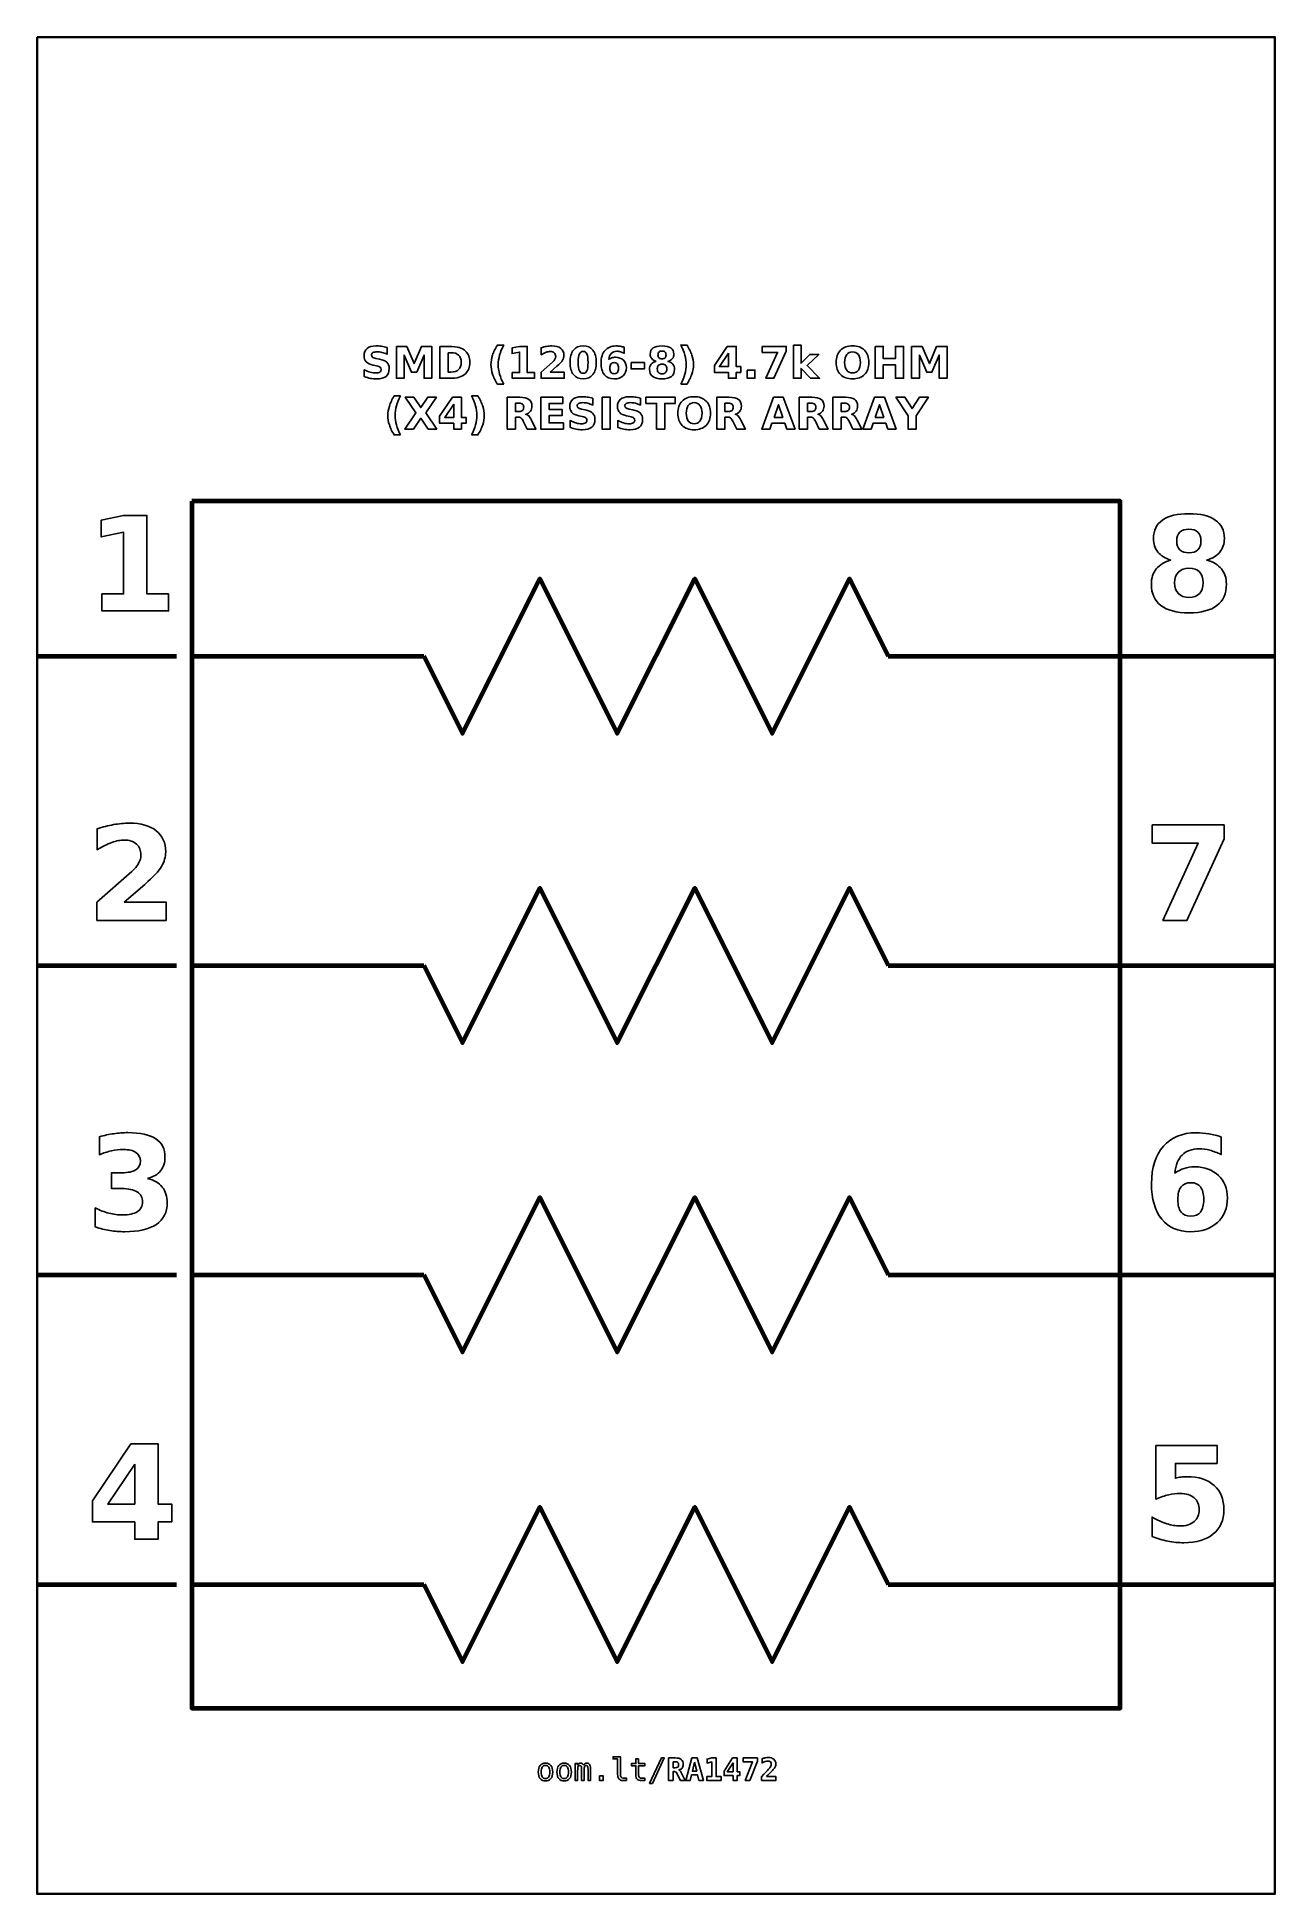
# Model space of a CAD drawing. Header units: centimetres. Extents: x -12.5 to -8.5, y -15.85 to -9.85.
import ezdxf

# ---------------------------------------------------------------- set-up
doc = ezdxf.new("R2010")
doc.units = ezdxf.units.CM
doc.header["$MEASUREMENT"] = 0
doc.layers.add('Layer 1', color=7, linetype='Continuous')

msp = doc.modelspace()

# ---------------------------------------------------------------- linework, layer by layer
at = {"layer": 'Layer 1', "color": 7, "lineweight": 35}
msp.add_open_spline([(-12.5, -9.85), (-12.5, -9.85), (-8.5, -9.85), (-8.5, -9.85), (-8.5, -9.85), (-8.5, -9.85), (-8.5, -15.85), (-8.5, -15.85), (-8.5, -15.85), (-8.5, -15.85), (-12.5, -15.85), (-12.5, -15.85), (-12.5, -15.85), (-12.5, -15.85), (-12.5, -9.85), (-12.5, -9.85)], degree=3, knots=[0, 0, 0, 0, 0.25, 0.25, 0.25, 0.25, 0.5, 0.5, 0.5, 0.5, 0.75, 0.75, 0.75, 0.75, 1, 1, 1, 1], dxfattribs=at)
at = {"layer": 'Layer 1', "color": 250}
for points, knots in [([(-11.36913, -10.85284), (-11.36913, -10.85284), (-11.36913, -10.87459), (-11.36913, -10.87459), (-11.36913, -10.87459), (-11.37478, -10.87207), (-11.3803, -10.87017), (-11.38566, -10.86888), (-11.38566, -10.86888), (-11.39105, -10.86758), (-11.39613, -10.86695), (-11.4009, -10.86695), (-11.4009, -10.86695), (-11.40723, -10.86695), (-11.41193, -10.86782), (-11.41497, -10.86956), (-11.41497, -10.86956), (-11.418, -10.87132), (-11.41951, -10.87403), (-11.41951, -10.8777), (-11.41951, -10.8777), (-11.41951, -10.88045), (-11.4185, -10.88261), (-11.41645, -10.88414), (-11.41645, -10.88414), (-11.4144, -10.88567), (-11.41069, -10.88701), (-11.4053, -10.88811), (-11.4053, -10.88811), (-11.4053, -10.88811), (-11.39401, -10.89037), (-11.39401, -10.89037), (-11.39401, -10.89037), (-11.38256, -10.89268), (-11.37445, -10.89616), (-11.36963, -10.90086), (-11.36963, -10.90086), (-11.3648, -10.90554), (-11.36238, -10.9122), (-11.36238, -10.92083), (-11.36238, -10.92083), (-11.36238, -10.93219), (-11.36574, -10.94063), (-11.37247, -10.94616), (-11.37247, -10.94616), (-11.3792, -10.95168), (-11.38947, -10.95446), (-11.4033, -10.95446), (-11.4033, -10.95446), (-11.40984, -10.95446), (-11.41638, -10.95385), (-11.42294, -10.9526), (-11.42294, -10.9526), (-11.4295, -10.95135), (-11.43609, -10.94952), (-11.44265, -10.9471), (-11.44265, -10.9471), (-11.44265, -10.9471), (-11.44265, -10.92471), (-11.44265, -10.92471), (-11.44265, -10.92471), (-11.43609, -10.92819), (-11.42974, -10.93082), (-11.4236, -10.93259), (-11.4236, -10.93259), (-11.41746, -10.93435), (-11.41156, -10.93524), (-11.40587, -10.93524), (-11.40587, -10.93524), (-11.40008, -10.93524), (-11.39564, -10.93428), (-11.39256, -10.93235), (-11.39256, -10.93235), (-11.38947, -10.93042), (-11.38795, -10.92767), (-11.38795, -10.92407), (-11.38795, -10.92407), (-11.38795, -10.92087), (-11.38898, -10.91838), (-11.39107, -10.91664), (-11.39107, -10.91664), (-11.39317, -10.9149), (-11.39733, -10.91333), (-11.40359, -10.91196), (-11.40359, -10.91196), (-11.40359, -10.91196), (-11.41386, -10.90968), (-11.41386, -10.90968), (-11.41386, -10.90968), (-11.42414, -10.90747), (-11.43167, -10.90397), (-11.43642, -10.89914), (-11.43642, -10.89914), (-11.44117, -10.89432), (-11.44354, -10.88781), (-11.44354, -10.87965), (-11.44354, -10.87965), (-11.44354, -10.86939), (-11.44023, -10.86151), (-11.43362, -10.85601), (-11.43362, -10.85601), (-11.42701, -10.85048), (-11.41751, -10.84773), (-11.40509, -10.84773), (-11.40509, -10.84773), (-11.39945, -10.84773), (-11.39364, -10.84816), (-11.38766, -10.849), (-11.38766, -10.849), (-11.38169, -10.84985), (-11.37551, -10.85112), (-11.36913, -10.85284)], [0, 0, 0, 0, 0.0357143, 0.0357143, 0.0357143, 0.0357143, 0.0714286, 0.0714286, 0.0714286, 0.0714286, 0.1071429, 0.1071429, 0.1071429, 0.1071429, 0.1428571, 0.1428571, 0.1428571, 0.1428571, 0.1785714, 0.1785714, 0.1785714, 0.1785714, 0.2142857, 0.2142857, 0.2142857, 0.2142857, 0.25, 0.25, 0.25, 0.25, 0.2857143, 0.2857143, 0.2857143, 0.2857143, 0.3214286, 0.3214286, 0.3214286, 0.3214286, 0.3571429, 0.3571429, 0.3571429, 0.3571429, 0.3928571, 0.3928571, 0.3928571, 0.3928571, 0.4285714, 0.4285714, 0.4285714, 0.4285714, 0.4642857, 0.4642857, 0.4642857, 0.4642857, 0.5, 0.5, 0.5, 0.5, 0.5357143, 0.5357143, 0.5357143, 0.5357143, 0.5714286, 0.5714286, 0.5714286, 0.5714286, 0.6071429, 0.6071429, 0.6071429, 0.6071429, 0.6428571, 0.6428571, 0.6428571, 0.6428571, 0.6785714, 0.6785714, 0.6785714, 0.6785714, 0.7142857, 0.7142857, 0.7142857, 0.7142857, 0.75, 0.75, 0.75, 0.75, 0.7857143, 0.7857143, 0.7857143, 0.7857143, 0.8214286, 0.8214286, 0.8214286, 0.8214286, 0.8571429, 0.8571429, 0.8571429, 0.8571429, 0.8928571, 0.8928571, 0.8928571, 0.8928571, 0.9285714, 0.9285714, 0.9285714, 0.9285714, 0.9642857, 0.9642857, 0.9642857, 0.9642857, 1, 1, 1, 1]), ([(-11.3391, -10.84959), (-11.3391, -10.84959), (-11.30535, -10.84959), (-11.30535, -10.84959), (-11.30535, -10.84959), (-11.30535, -10.84959), (-11.2819, -10.90465), (-11.2819, -10.90465), (-11.2819, -10.90465), (-11.2819, -10.90465), (-11.25834, -10.84959), (-11.25834, -10.84959), (-11.25834, -10.84959), (-11.25834, -10.84959), (-11.22466, -10.84959), (-11.22466, -10.84959), (-11.22466, -10.84959), (-11.22466, -10.84959), (-11.22466, -10.95246), (-11.22466, -10.95246), (-11.22466, -10.95246), (-11.22466, -10.95246), (-11.24973, -10.95246), (-11.24973, -10.95246), (-11.24973, -10.95246), (-11.24973, -10.95246), (-11.24973, -10.87722), (-11.24973, -10.87722), (-11.24973, -10.87722), (-11.24973, -10.87722), (-11.27344, -10.93268), (-11.27344, -10.93268), (-11.27344, -10.93268), (-11.27344, -10.93268), (-11.29025, -10.93268), (-11.29025, -10.93268), (-11.29025, -10.93268), (-11.29025, -10.93268), (-11.31396, -10.87722), (-11.31396, -10.87722), (-11.31396, -10.87722), (-11.31396, -10.87722), (-11.31396, -10.95246), (-11.31396, -10.95246), (-11.31396, -10.95246), (-11.31396, -10.95246), (-11.3391, -10.95246), (-11.3391, -10.95246), (-11.3391, -10.95246), (-11.3391, -10.95246), (-11.3391, -10.84959), (-11.3391, -10.84959)], [0, 0, 0, 0, 0.0769231, 0.0769231, 0.0769231, 0.0769231, 0.1538462, 0.1538462, 0.1538462, 0.1538462, 0.2307692, 0.2307692, 0.2307692, 0.2307692, 0.3076923, 0.3076923, 0.3076923, 0.3076923, 0.3846154, 0.3846154, 0.3846154, 0.3846154, 0.4615385, 0.4615385, 0.4615385, 0.4615385, 0.5384615, 0.5384615, 0.5384615, 0.5384615, 0.6153846, 0.6153846, 0.6153846, 0.6153846, 0.6923077, 0.6923077, 0.6923077, 0.6923077, 0.7692308, 0.7692308, 0.7692308, 0.7692308, 0.8461538, 0.8461538, 0.8461538, 0.8461538, 0.9230769, 0.9230769, 0.9230769, 0.9230769, 1, 1, 1, 1]), ([(-11.19867, -10.84959), (-11.19867, -10.84959), (-11.17068, -10.84959), (-11.17068, -10.84959), (-11.17068, -10.84959), (-11.15507, -10.84959), (-11.14345, -10.8507), (-11.13581, -10.85293), (-11.13581, -10.85293), (-11.12816, -10.85516), (-11.1216, -10.85893), (-11.11612, -10.86427), (-11.11612, -10.86427), (-11.1113, -10.8689), (-11.10773, -10.87426), (-11.10537, -10.88033), (-11.10537, -10.88033), (-11.10305, -10.88637), (-11.10187, -10.89324), (-11.10187, -10.90093), (-11.10187, -10.90093), (-11.10187, -10.90869), (-11.10305, -10.91561), (-11.10537, -10.9217), (-11.10537, -10.9217), (-11.10773, -10.92779), (-11.1113, -10.93315), (-11.11612, -10.93778), (-11.11612, -10.93778), (-11.12165, -10.94312), (-11.12826, -10.94689), (-11.13597, -10.94912), (-11.13597, -10.94912), (-11.14369, -10.95135), (-11.15526, -10.95246), (-11.17068, -10.95246), (-11.17068, -10.95246), (-11.17068, -10.95246), (-11.19867, -10.95246), (-11.19867, -10.95246), (-11.19867, -10.95246), (-11.19867, -10.95246), (-11.19867, -10.84959), (-11.19867, -10.84959)], [0, 0, 0, 0, 0.0909091, 0.0909091, 0.0909091, 0.0909091, 0.1818182, 0.1818182, 0.1818182, 0.1818182, 0.2727273, 0.2727273, 0.2727273, 0.2727273, 0.3636364, 0.3636364, 0.3636364, 0.3636364, 0.4545455, 0.4545455, 0.4545455, 0.4545455, 0.5454545, 0.5454545, 0.5454545, 0.5454545, 0.6363636, 0.6363636, 0.6363636, 0.6363636, 0.7272727, 0.7272727, 0.7272727, 0.7272727, 0.8181818, 0.8181818, 0.8181818, 0.8181818, 0.9090909, 0.9090909, 0.9090909, 0.9090909, 1, 1, 1, 1]), ([(-10.99218, -10.97106), (-10.99218, -10.97106), (-11.01264, -10.97106), (-11.01264, -10.97106), (-11.01264, -10.97106), (-11.01967, -10.95973), (-11.02487, -10.94893), (-11.02821, -10.9387), (-11.02821, -10.9387), (-11.03157, -10.92849), (-11.03324, -10.91836), (-11.03324, -10.90829), (-11.03324, -10.90829), (-11.03324, -10.89823), (-11.03155, -10.88804), (-11.02819, -10.87774), (-11.02819, -10.87774), (-11.0248, -10.86742), (-11.01963, -10.85665), (-11.01264, -10.84538), (-11.01264, -10.84538), (-11.01264, -10.84538), (-10.99218, -10.84538), (-10.99218, -10.84538), (-10.99218, -10.84538), (-10.99806, -10.85627), (-11.00246, -10.86692), (-11.0054, -10.87732), (-11.0054, -10.87732), (-11.00834, -10.88771), (-11.00982, -10.89799), (-11.00982, -10.90815), (-11.00982, -10.90815), (-11.00982, -10.91831), (-11.00836, -10.92859), (-11.00545, -10.93903), (-11.00545, -10.93903), (-11.00253, -10.94945), (-10.99811, -10.96013), (-10.99218, -10.97106)], [0, 0, 0, 0, 0.1, 0.1, 0.1, 0.1, 0.2, 0.2, 0.2, 0.2, 0.3, 0.3, 0.3, 0.3, 0.4, 0.4, 0.4, 0.4, 0.5, 0.5, 0.5, 0.5, 0.6, 0.6, 0.6, 0.6, 0.7, 0.7, 0.7, 0.7, 0.8, 0.8, 0.8, 0.8, 0.9, 0.9, 0.9, 0.9, 1, 1, 1, 1]), ([(-10.96436, -10.93414), (-10.96436, -10.93414), (-10.94093, -10.93414), (-10.94093, -10.93414), (-10.94093, -10.93414), (-10.94093, -10.93414), (-10.94093, -10.86765), (-10.94093, -10.86765), (-10.94093, -10.86765), (-10.94093, -10.86765), (-10.96497, -10.87262), (-10.96497, -10.87262), (-10.96497, -10.87262), (-10.96497, -10.87262), (-10.96497, -10.85455), (-10.96497, -10.85455), (-10.96497, -10.85455), (-10.96497, -10.85455), (-10.94107, -10.84959), (-10.94107, -10.84959), (-10.94107, -10.84959), (-10.94107, -10.84959), (-10.91586, -10.84959), (-10.91586, -10.84959), (-10.91586, -10.84959), (-10.91586, -10.84959), (-10.91586, -10.93414), (-10.91586, -10.93414), (-10.91586, -10.93414), (-10.91586, -10.93414), (-10.89244, -10.93414), (-10.89244, -10.93414), (-10.89244, -10.93414), (-10.89244, -10.93414), (-10.89244, -10.95246), (-10.89244, -10.95246), (-10.89244, -10.95246), (-10.89244, -10.95246), (-10.96436, -10.95246), (-10.96436, -10.95246), (-10.96436, -10.95246), (-10.96436, -10.95246), (-10.96436, -10.93414), (-10.96436, -10.93414)], [0, 0, 0, 0, 0.0909091, 0.0909091, 0.0909091, 0.0909091, 0.1818182, 0.1818182, 0.1818182, 0.1818182, 0.2727273, 0.2727273, 0.2727273, 0.2727273, 0.3636364, 0.3636364, 0.3636364, 0.3636364, 0.4545455, 0.4545455, 0.4545455, 0.4545455, 0.5454545, 0.5454545, 0.5454545, 0.5454545, 0.6363636, 0.6363636, 0.6363636, 0.6363636, 0.7272727, 0.7272727, 0.7272727, 0.7272727, 0.8181818, 0.8181818, 0.8181818, 0.8181818, 0.9090909, 0.9090909, 0.9090909, 0.9090909, 1, 1, 1, 1]), ([(-10.84204, -10.93296), (-10.84204, -10.93296), (-10.79676, -10.93296), (-10.79676, -10.93296), (-10.79676, -10.93296), (-10.79676, -10.93296), (-10.79676, -10.95246), (-10.79676, -10.95246), (-10.79676, -10.95246), (-10.79676, -10.95246), (-10.87153, -10.95246), (-10.87153, -10.95246), (-10.87153, -10.95246), (-10.87153, -10.95246), (-10.87153, -10.93296), (-10.87153, -10.93296), (-10.87153, -10.93296), (-10.87153, -10.93296), (-10.83397, -10.89983), (-10.83397, -10.89983), (-10.83397, -10.89983), (-10.83061, -10.89679), (-10.82814, -10.89383), (-10.82654, -10.89094), (-10.82654, -10.89094), (-10.82492, -10.88804), (-10.82412, -10.88503), (-10.82412, -10.8819), (-10.82412, -10.8819), (-10.82412, -10.87708), (-10.82574, -10.8732), (-10.82898, -10.87026), (-10.82898, -10.87026), (-10.83221, -10.86732), (-10.83651, -10.86587), (-10.8419, -10.86587), (-10.8419, -10.86587), (-10.84603, -10.86587), (-10.85055, -10.86676), (-10.85547, -10.86852), (-10.85547, -10.86852), (-10.86038, -10.87029), (-10.86565, -10.87292), (-10.87125, -10.8764), (-10.87125, -10.8764), (-10.87125, -10.8764), (-10.87125, -10.8538), (-10.87125, -10.8538), (-10.87125, -10.8538), (-10.86527, -10.85183), (-10.85937, -10.85032), (-10.85354, -10.84929), (-10.85354, -10.84929), (-10.8477, -10.84825), (-10.84199, -10.84773), (-10.83637, -10.84773), (-10.83637, -10.84773), (-10.82407, -10.84773), (-10.8145, -10.85044), (-10.80768, -10.85587), (-10.80768, -10.85587), (-10.80086, -10.86128), (-10.79745, -10.86883), (-10.79745, -10.87854), (-10.79745, -10.87854), (-10.79745, -10.88414), (-10.7989, -10.88936), (-10.8018, -10.89421), (-10.8018, -10.89421), (-10.80469, -10.89905), (-10.81078, -10.90554), (-10.82005, -10.91368), (-10.82005, -10.91368), (-10.82005, -10.91368), (-10.84204, -10.93296), (-10.84204, -10.93296)], [0, 0, 0, 0, 0.0526316, 0.0526316, 0.0526316, 0.0526316, 0.1052632, 0.1052632, 0.1052632, 0.1052632, 0.1578947, 0.1578947, 0.1578947, 0.1578947, 0.2105263, 0.2105263, 0.2105263, 0.2105263, 0.2631579, 0.2631579, 0.2631579, 0.2631579, 0.3157895, 0.3157895, 0.3157895, 0.3157895, 0.3684211, 0.3684211, 0.3684211, 0.3684211, 0.4210526, 0.4210526, 0.4210526, 0.4210526, 0.4736842, 0.4736842, 0.4736842, 0.4736842, 0.5263158, 0.5263158, 0.5263158, 0.5263158, 0.5789474, 0.5789474, 0.5789474, 0.5789474, 0.6315789, 0.6315789, 0.6315789, 0.6315789, 0.6842105, 0.6842105, 0.6842105, 0.6842105, 0.7368421, 0.7368421, 0.7368421, 0.7368421, 0.7894737, 0.7894737, 0.7894737, 0.7894737, 0.8421053, 0.8421053, 0.8421053, 0.8421053, 0.8947368, 0.8947368, 0.8947368, 0.8947368, 0.9473684, 0.9473684, 0.9473684, 0.9473684, 1, 1, 1, 1]), ([(-10.69307, -10.90112), (-10.69307, -10.91817), (-10.69674, -10.93132), (-10.7041, -10.94058), (-10.7041, -10.94058), (-10.71144, -10.94983), (-10.72188, -10.95446), (-10.73538, -10.95446), (-10.73538, -10.95446), (-10.74893, -10.95446), (-10.75939, -10.94983), (-10.76673, -10.94058), (-10.76673, -10.94058), (-10.77409, -10.93132), (-10.77776, -10.91817), (-10.77776, -10.90112), (-10.77776, -10.90112), (-10.77776, -10.88405), (-10.77409, -10.87087), (-10.76673, -10.86161), (-10.76673, -10.86161), (-10.75939, -10.85237), (-10.74893, -10.84773), (-10.73538, -10.84773), (-10.73538, -10.84773), (-10.72188, -10.84773), (-10.71144, -10.85237), (-10.7041, -10.86161), (-10.7041, -10.86161), (-10.69674, -10.87087), (-10.69307, -10.88405), (-10.69307, -10.90112)], [0, 0, 0, 0, 0.125, 0.125, 0.125, 0.125, 0.25, 0.25, 0.25, 0.25, 0.375, 0.375, 0.375, 0.375, 0.5, 0.5, 0.5, 0.5, 0.625, 0.625, 0.625, 0.625, 0.75, 0.75, 0.75, 0.75, 0.875, 0.875, 0.875, 0.875, 1, 1, 1, 1]), ([(-10.60248, -10.85227), (-10.60248, -10.85227), (-10.60248, -10.8713), (-10.60248, -10.8713), (-10.60248, -10.8713), (-10.60685, -10.86923), (-10.61094, -10.8677), (-10.6148, -10.86671), (-10.6148, -10.86671), (-10.61866, -10.86572), (-10.62244, -10.86523), (-10.62611, -10.86523), (-10.62611, -10.86523), (-10.63402, -10.86523), (-10.64015, -10.86742), (-10.64457, -10.87182), (-10.64457, -10.87182), (-10.64897, -10.87619), (-10.65156, -10.8827), (-10.65229, -10.89134), (-10.65229, -10.89134), (-10.64926, -10.8891), (-10.64596, -10.88741), (-10.64243, -10.88628), (-10.64243, -10.88628), (-10.63891, -10.88515), (-10.63505, -10.88459), (-10.63086, -10.88459), (-10.63086, -10.88459), (-10.62035, -10.88459), (-10.61186, -10.88767), (-10.60542, -10.89383), (-10.60542, -10.89383), (-10.59895, -10.89997), (-10.59573, -10.90803), (-10.59573, -10.91801), (-10.59573, -10.91801), (-10.59573, -10.92904), (-10.59933, -10.93786), (-10.60655, -10.94451), (-10.60655, -10.94451), (-10.61374, -10.95114), (-10.62343, -10.95446), (-10.63554, -10.95446), (-10.63554, -10.95446), (-10.6489, -10.95446), (-10.65925, -10.94994), (-10.66659, -10.94091), (-10.66659, -10.94091), (-10.6739, -10.9319), (-10.67757, -10.91909), (-10.67757, -10.90251), (-10.67757, -10.90251), (-10.67757, -10.88553), (-10.67329, -10.87217), (-10.66473, -10.86246), (-10.66473, -10.86246), (-10.65615, -10.85274), (-10.64441, -10.84787), (-10.62948, -10.84787), (-10.62948, -10.84787), (-10.62475, -10.84787), (-10.62016, -10.84825), (-10.61569, -10.84898), (-10.61569, -10.84898), (-10.61125, -10.84971), (-10.60685, -10.85081), (-10.60248, -10.85227)], [0, 0, 0, 0, 0.0588235, 0.0588235, 0.0588235, 0.0588235, 0.1176471, 0.1176471, 0.1176471, 0.1176471, 0.1764706, 0.1764706, 0.1764706, 0.1764706, 0.2352941, 0.2352941, 0.2352941, 0.2352941, 0.2941176, 0.2941176, 0.2941176, 0.2941176, 0.3529412, 0.3529412, 0.3529412, 0.3529412, 0.4117647, 0.4117647, 0.4117647, 0.4117647, 0.4705882, 0.4705882, 0.4705882, 0.4705882, 0.5294118, 0.5294118, 0.5294118, 0.5294118, 0.5882353, 0.5882353, 0.5882353, 0.5882353, 0.6470588, 0.6470588, 0.6470588, 0.6470588, 0.7058824, 0.7058824, 0.7058824, 0.7058824, 0.7647059, 0.7647059, 0.7647059, 0.7647059, 0.8235294, 0.8235294, 0.8235294, 0.8235294, 0.8823529, 0.8823529, 0.8823529, 0.8823529, 0.9411765, 0.9411765, 0.9411765, 0.9411765, 1, 1, 1, 1]), ([(-10.49982, -10.89769), (-10.50605, -10.8958), (-10.51076, -10.89291), (-10.51393, -10.88901), (-10.51393, -10.88901), (-10.51711, -10.8851), (-10.51868, -10.88024), (-10.51868, -10.8744), (-10.51868, -10.8744), (-10.51868, -10.86572), (-10.51544, -10.85909), (-10.50897, -10.85455), (-10.50897, -10.85455), (-10.5025, -10.85001), (-10.49298, -10.84773), (-10.48044, -10.84773), (-10.48044, -10.84773), (-10.468, -10.84773), (-10.45852, -10.84999), (-10.45205, -10.85453), (-10.45205, -10.85453), (-10.44559, -10.85905), (-10.44234, -10.86568), (-10.44234, -10.8744), (-10.44234, -10.8744), (-10.44234, -10.88024), (-10.44394, -10.8851), (-10.44711, -10.88901), (-10.44711, -10.88901), (-10.45031, -10.89291), (-10.45504, -10.8958), (-10.46127, -10.89769), (-10.46127, -10.89769), (-10.45429, -10.89961), (-10.44902, -10.90274), (-10.44547, -10.90709), (-10.44547, -10.90709), (-10.44192, -10.91142), (-10.44013, -10.9169), (-10.44013, -10.92353), (-10.44013, -10.92353), (-10.44013, -10.93372), (-10.44352, -10.94143), (-10.45029, -10.94663), (-10.45029, -10.94663), (-10.45706, -10.95185), (-10.46713, -10.95446), (-10.48044, -10.95446), (-10.48044, -10.95446), (-10.49382, -10.95446), (-10.50391, -10.95185), (-10.51073, -10.94663), (-10.51073, -10.94663), (-10.51755, -10.94143), (-10.52096, -10.93372), (-10.52096, -10.92353), (-10.52096, -10.92353), (-10.52096, -10.9169), (-10.51917, -10.91142), (-10.51562, -10.90709), (-10.51562, -10.90709), (-10.51207, -10.90274), (-10.5068, -10.89961), (-10.49982, -10.89769)], [0, 0, 0, 0, 0.0625, 0.0625, 0.0625, 0.0625, 0.125, 0.125, 0.125, 0.125, 0.1875, 0.1875, 0.1875, 0.1875, 0.25, 0.25, 0.25, 0.25, 0.3125, 0.3125, 0.3125, 0.3125, 0.375, 0.375, 0.375, 0.375, 0.4375, 0.4375, 0.4375, 0.4375, 0.5, 0.5, 0.5, 0.5, 0.5625, 0.5625, 0.5625, 0.5625, 0.625, 0.625, 0.625, 0.625, 0.6875, 0.6875, 0.6875, 0.6875, 0.75, 0.75, 0.75, 0.75, 0.8125, 0.8125, 0.8125, 0.8125, 0.875, 0.875, 0.875, 0.875, 0.9375, 0.9375, 0.9375, 0.9375, 1, 1, 1, 1]), ([(-10.42009, -10.97106), (-10.41421, -10.96013), (-10.40979, -10.94945), (-10.40685, -10.93903), (-10.40685, -10.93903), (-10.40391, -10.92859), (-10.40245, -10.91831), (-10.40245, -10.90815), (-10.40245, -10.90815), (-10.40245, -10.89799), (-10.40391, -10.88771), (-10.40685, -10.87732), (-10.40685, -10.87732), (-10.40979, -10.86692), (-10.41421, -10.85627), (-10.42009, -10.84538), (-10.42009, -10.84538), (-10.42009, -10.84538), (-10.39963, -10.84538), (-10.39963, -10.84538), (-10.39963, -10.84538), (-10.39265, -10.85665), (-10.38747, -10.86742), (-10.38408, -10.87774), (-10.38408, -10.87774), (-10.38072, -10.88804), (-10.37903, -10.89823), (-10.37903, -10.90829), (-10.37903, -10.90829), (-10.37903, -10.91836), (-10.3807, -10.92849), (-10.38406, -10.9387), (-10.38406, -10.9387), (-10.3874, -10.94893), (-10.3926, -10.95973), (-10.39963, -10.97106), (-10.39963, -10.97106), (-10.39963, -10.97106), (-10.42009, -10.97106), (-10.42009, -10.97106)], [0, 0, 0, 0, 0.1, 0.1, 0.1, 0.1, 0.2, 0.2, 0.2, 0.2, 0.3, 0.3, 0.3, 0.3, 0.4, 0.4, 0.4, 0.4, 0.5, 0.5, 0.5, 0.5, 0.6, 0.6, 0.6, 0.6, 0.7, 0.7, 0.7, 0.7, 0.8, 0.8, 0.8, 0.8, 0.9, 0.9, 0.9, 0.9, 1, 1, 1, 1]), ([(-10.27021, -10.84959), (-10.27021, -10.84959), (-10.24071, -10.84959), (-10.24071, -10.84959), (-10.24071, -10.84959), (-10.24071, -10.84959), (-10.24071, -10.9145), (-10.24071, -10.9145), (-10.24071, -10.9145), (-10.24071, -10.9145), (-10.22604, -10.9145), (-10.22604, -10.9145), (-10.22604, -10.9145), (-10.22604, -10.9145), (-10.22604, -10.93372), (-10.22604, -10.93372), (-10.22604, -10.93372), (-10.22604, -10.93372), (-10.24071, -10.93372), (-10.24071, -10.93372), (-10.24071, -10.93372), (-10.24071, -10.93372), (-10.24071, -10.95246), (-10.24071, -10.95246), (-10.24071, -10.95246), (-10.24071, -10.95246), (-10.26578, -10.95246), (-10.26578, -10.95246), (-10.26578, -10.95246), (-10.26578, -10.95246), (-10.26578, -10.93372), (-10.26578, -10.93372), (-10.26578, -10.93372), (-10.26578, -10.93372), (-10.31141, -10.93372), (-10.31141, -10.93372), (-10.31141, -10.93372), (-10.31141, -10.93372), (-10.31141, -10.91097), (-10.31141, -10.91097), (-10.31141, -10.91097), (-10.31141, -10.91097), (-10.27021, -10.84959), (-10.27021, -10.84959)], [0, 0, 0, 0, 0.0909091, 0.0909091, 0.0909091, 0.0909091, 0.1818182, 0.1818182, 0.1818182, 0.1818182, 0.2727273, 0.2727273, 0.2727273, 0.2727273, 0.3636364, 0.3636364, 0.3636364, 0.3636364, 0.4545455, 0.4545455, 0.4545455, 0.4545455, 0.5454545, 0.5454545, 0.5454545, 0.5454545, 0.6363636, 0.6363636, 0.6363636, 0.6363636, 0.7272727, 0.7272727, 0.7272727, 0.7272727, 0.8181818, 0.8181818, 0.8181818, 0.8181818, 0.9090909, 0.9090909, 0.9090909, 0.9090909, 1, 1, 1, 1]), ([(-10.15654, -10.84959), (-10.15654, -10.84959), (-10.07902, -10.84959), (-10.07902, -10.84959), (-10.07902, -10.84959), (-10.07902, -10.84959), (-10.07902, -10.86455), (-10.07902, -10.86455), (-10.07902, -10.86455), (-10.07902, -10.86455), (-10.11912, -10.95246), (-10.11912, -10.95246), (-10.11912, -10.95246), (-10.11912, -10.95246), (-10.14497, -10.95246), (-10.14497, -10.95246), (-10.14497, -10.95246), (-10.14497, -10.95246), (-10.10699, -10.86909), (-10.10699, -10.86909), (-10.10699, -10.86909), (-10.10699, -10.86909), (-10.15654, -10.86909), (-10.15654, -10.86909), (-10.15654, -10.86909), (-10.15654, -10.86909), (-10.15654, -10.84959), (-10.15654, -10.84959)], [0, 0, 0, 0, 0.1428571, 0.1428571, 0.1428571, 0.1428571, 0.2857143, 0.2857143, 0.2857143, 0.2857143, 0.4285714, 0.4285714, 0.4285714, 0.4285714, 0.5714286, 0.5714286, 0.5714286, 0.5714286, 0.7142857, 0.7142857, 0.7142857, 0.7142857, 0.8571429, 0.8571429, 0.8571429, 0.8571429, 1, 1, 1, 1]), ([(-10.05593, -10.84524), (-10.05593, -10.84524), (-10.03126, -10.84524), (-10.03126, -10.84524), (-10.03126, -10.84524), (-10.03126, -10.84524), (-10.03126, -10.90361), (-10.03126, -10.90361), (-10.03126, -10.90361), (-10.03126, -10.90361), (-10.00287, -10.8753), (-10.00287, -10.8753), (-10.00287, -10.8753), (-10.00287, -10.8753), (-9.9742, -10.8753), (-9.9742, -10.8753), (-9.9742, -10.8753), (-9.9742, -10.8753), (-10.0119, -10.91071), (-10.0119, -10.91071), (-10.0119, -10.91071), (-10.0119, -10.91071), (-9.97124, -10.95246), (-9.97124, -10.95246), (-9.97124, -10.95246), (-9.97124, -10.95246), (-10.00115, -10.95246), (-10.00115, -10.95246), (-10.00115, -10.95246), (-10.00115, -10.95246), (-10.03126, -10.92029), (-10.03126, -10.92029), (-10.03126, -10.92029), (-10.03126, -10.92029), (-10.03126, -10.95246), (-10.03126, -10.95246), (-10.03126, -10.95246), (-10.03126, -10.95246), (-10.05593, -10.95246), (-10.05593, -10.95246), (-10.05593, -10.95246), (-10.05593, -10.95246), (-10.05593, -10.84524), (-10.05593, -10.84524)], [0, 0, 0, 0, 0.0909091, 0.0909091, 0.0909091, 0.0909091, 0.1818182, 0.1818182, 0.1818182, 0.1818182, 0.2727273, 0.2727273, 0.2727273, 0.2727273, 0.3636364, 0.3636364, 0.3636364, 0.3636364, 0.4545455, 0.4545455, 0.4545455, 0.4545455, 0.5454545, 0.5454545, 0.5454545, 0.5454545, 0.6363636, 0.6363636, 0.6363636, 0.6363636, 0.7272727, 0.7272727, 0.7272727, 0.7272727, 0.8181818, 0.8181818, 0.8181818, 0.8181818, 0.9090909, 0.9090909, 0.9090909, 0.9090909, 1, 1, 1, 1]), ([(-9.86486, -10.84773), (-9.84833, -10.84773), (-9.83537, -10.85246), (-9.82601, -10.86194), (-9.82601, -10.86194), (-9.81663, -10.87139), (-9.81195, -10.88444), (-9.81195, -10.90112), (-9.81195, -10.90112), (-9.81195, -10.91775), (-9.81663, -10.9308), (-9.82601, -10.94025), (-9.82601, -10.94025), (-9.83537, -10.94973), (-9.84833, -10.95446), (-9.86486, -10.95446), (-9.86486, -10.95446), (-9.88135, -10.95446), (-9.89428, -10.94973), (-9.90369, -10.94025), (-9.90369, -10.94025), (-9.91307, -10.9308), (-9.91778, -10.91775), (-9.91778, -10.90112), (-9.91778, -10.90112), (-9.91778, -10.88444), (-9.91307, -10.87139), (-9.90369, -10.86194), (-9.90369, -10.86194), (-9.89428, -10.85246), (-9.88135, -10.84773), (-9.86486, -10.84773)], [0, 0, 0, 0, 0.125, 0.125, 0.125, 0.125, 0.25, 0.25, 0.25, 0.25, 0.375, 0.375, 0.375, 0.375, 0.5, 0.5, 0.5, 0.5, 0.625, 0.625, 0.625, 0.625, 0.75, 0.75, 0.75, 0.75, 0.875, 0.875, 0.875, 0.875, 1, 1, 1, 1]), ([(-9.79188, -10.84959), (-9.79188, -10.84959), (-9.76535, -10.84959), (-9.76535, -10.84959), (-9.76535, -10.84959), (-9.76535, -10.84959), (-9.76535, -10.8888), (-9.76535, -10.8888), (-9.76535, -10.8888), (-9.76535, -10.8888), (-9.72622, -10.8888), (-9.72622, -10.8888), (-9.72622, -10.8888), (-9.72622, -10.8888), (-9.72622, -10.84959), (-9.72622, -10.84959), (-9.72622, -10.84959), (-9.72622, -10.84959), (-9.69969, -10.84959), (-9.69969, -10.84959), (-9.69969, -10.84959), (-9.69969, -10.84959), (-9.69969, -10.95246), (-9.69969, -10.95246), (-9.69969, -10.95246), (-9.69969, -10.95246), (-9.72622, -10.95246), (-9.72622, -10.95246), (-9.72622, -10.95246), (-9.72622, -10.95246), (-9.72622, -10.90886), (-9.72622, -10.90886), (-9.72622, -10.90886), (-9.72622, -10.90886), (-9.76535, -10.90886), (-9.76535, -10.90886), (-9.76535, -10.90886), (-9.76535, -10.90886), (-9.76535, -10.95246), (-9.76535, -10.95246), (-9.76535, -10.95246), (-9.76535, -10.95246), (-9.79188, -10.95246), (-9.79188, -10.95246), (-9.79188, -10.95246), (-9.79188, -10.95246), (-9.79188, -10.84959), (-9.79188, -10.84959)], [0, 0, 0, 0, 0.0833333, 0.0833333, 0.0833333, 0.0833333, 0.1666667, 0.1666667, 0.1666667, 0.1666667, 0.25, 0.25, 0.25, 0.25, 0.3333333, 0.3333333, 0.3333333, 0.3333333, 0.4166667, 0.4166667, 0.4166667, 0.4166667, 0.5, 0.5, 0.5, 0.5, 0.5833333, 0.5833333, 0.5833333, 0.5833333, 0.6666667, 0.6666667, 0.6666667, 0.6666667, 0.75, 0.75, 0.75, 0.75, 0.8333333, 0.8333333, 0.8333333, 0.8333333, 0.9166667, 0.9166667, 0.9166667, 0.9166667, 1, 1, 1, 1]), ([(-9.67379, -10.84959), (-9.67379, -10.84959), (-9.64004, -10.84959), (-9.64004, -10.84959), (-9.64004, -10.84959), (-9.64004, -10.84959), (-9.61659, -10.90465), (-9.61659, -10.90465), (-9.61659, -10.90465), (-9.61659, -10.90465), (-9.59303, -10.84959), (-9.59303, -10.84959), (-9.59303, -10.84959), (-9.59303, -10.84959), (-9.55935, -10.84959), (-9.55935, -10.84959), (-9.55935, -10.84959), (-9.55935, -10.84959), (-9.55935, -10.95246), (-9.55935, -10.95246), (-9.55935, -10.95246), (-9.55935, -10.95246), (-9.58442, -10.95246), (-9.58442, -10.95246), (-9.58442, -10.95246), (-9.58442, -10.95246), (-9.58442, -10.87722), (-9.58442, -10.87722), (-9.58442, -10.87722), (-9.58442, -10.87722), (-9.60813, -10.93268), (-9.60813, -10.93268), (-9.60813, -10.93268), (-9.60813, -10.93268), (-9.62494, -10.93268), (-9.62494, -10.93268), (-9.62494, -10.93268), (-9.62494, -10.93268), (-9.64865, -10.87722), (-9.64865, -10.87722), (-9.64865, -10.87722), (-9.64865, -10.87722), (-9.64865, -10.95246), (-9.64865, -10.95246), (-9.64865, -10.95246), (-9.64865, -10.95246), (-9.67379, -10.95246), (-9.67379, -10.95246), (-9.67379, -10.95246), (-9.67379, -10.95246), (-9.67379, -10.84959), (-9.67379, -10.84959)], [0, 0, 0, 0, 0.0769231, 0.0769231, 0.0769231, 0.0769231, 0.1538462, 0.1538462, 0.1538462, 0.1538462, 0.2307692, 0.2307692, 0.2307692, 0.2307692, 0.3076923, 0.3076923, 0.3076923, 0.3076923, 0.3846154, 0.3846154, 0.3846154, 0.3846154, 0.4615385, 0.4615385, 0.4615385, 0.4615385, 0.5384615, 0.5384615, 0.5384615, 0.5384615, 0.6153846, 0.6153846, 0.6153846, 0.6153846, 0.6923077, 0.6923077, 0.6923077, 0.6923077, 0.7692308, 0.7692308, 0.7692308, 0.7692308, 0.8461538, 0.8461538, 0.8461538, 0.8461538, 0.9230769, 0.9230769, 0.9230769, 0.9230769, 1, 1, 1, 1]), ([(-11.17214, -10.86965), (-11.17214, -10.86965), (-11.17214, -10.9324), (-11.17214, -10.9324), (-11.17214, -10.9324), (-11.17214, -10.9324), (-11.16264, -10.9324), (-11.16264, -10.9324), (-11.16264, -10.9324), (-11.1518, -10.9324), (-11.14352, -10.92972), (-11.13781, -10.92433), (-11.13781, -10.92433), (-11.13209, -10.91897), (-11.12922, -10.91116), (-11.12922, -10.90093), (-11.12922, -10.90093), (-11.12922, -10.89072), (-11.13207, -10.88296), (-11.13776, -10.87765), (-11.13776, -10.87765), (-11.14345, -10.87231), (-11.15175, -10.86965), (-11.16264, -10.86965), (-11.16264, -10.86965), (-11.16264, -10.86965), (-11.17214, -10.86965), (-11.17214, -10.86965)], [0, 0, 0, 0, 0.1428571, 0.1428571, 0.1428571, 0.1428571, 0.2857143, 0.2857143, 0.2857143, 0.2857143, 0.4285714, 0.4285714, 0.4285714, 0.4285714, 0.5714286, 0.5714286, 0.5714286, 0.5714286, 0.7142857, 0.7142857, 0.7142857, 0.7142857, 0.8571429, 0.8571429, 0.8571429, 0.8571429, 1, 1, 1, 1]), ([(-10.7196, -10.90093), (-10.7196, -10.88807), (-10.7208, -10.87901), (-10.72322, -10.87374), (-10.72322, -10.87374), (-10.72562, -10.8685), (-10.72969, -10.86587), (-10.73538, -10.86587), (-10.73538, -10.86587), (-10.74107, -10.86587), (-10.74514, -10.8685), (-10.74759, -10.87374), (-10.74759, -10.87374), (-10.75001, -10.87901), (-10.75123, -10.88807), (-10.75123, -10.90093), (-10.75123, -10.90093), (-10.75123, -10.91391), (-10.75001, -10.92309), (-10.74759, -10.9284), (-10.74759, -10.9284), (-10.74514, -10.93374), (-10.74107, -10.9364), (-10.73538, -10.9364), (-10.73538, -10.9364), (-10.72974, -10.9364), (-10.72569, -10.93374), (-10.72324, -10.9284), (-10.72324, -10.9284), (-10.72082, -10.92309), (-10.7196, -10.91391), (-10.7196, -10.90093)], [0, 0, 0, 0, 0.125, 0.125, 0.125, 0.125, 0.25, 0.25, 0.25, 0.25, 0.375, 0.375, 0.375, 0.375, 0.5, 0.5, 0.5, 0.5, 0.625, 0.625, 0.625, 0.625, 0.75, 0.75, 0.75, 0.75, 0.875, 0.875, 0.875, 0.875, 1, 1, 1, 1]), ([(-10.63526, -10.90168), (-10.63992, -10.90168), (-10.6434, -10.90319), (-10.6457, -10.9062), (-10.6457, -10.9062), (-10.64803, -10.90921), (-10.64918, -10.91373), (-10.64918, -10.91972), (-10.64918, -10.91972), (-10.64918, -10.92574), (-10.64803, -10.93026), (-10.6457, -10.93327), (-10.6457, -10.93327), (-10.6434, -10.93628), (-10.63992, -10.93778), (-10.63526, -10.93778), (-10.63526, -10.93778), (-10.63058, -10.93778), (-10.62708, -10.93628), (-10.62477, -10.93327), (-10.62477, -10.93327), (-10.62244, -10.93026), (-10.62129, -10.92574), (-10.62129, -10.91972), (-10.62129, -10.91972), (-10.62129, -10.91373), (-10.62244, -10.90921), (-10.62477, -10.9062), (-10.62477, -10.9062), (-10.62708, -10.90319), (-10.63058, -10.90168), (-10.63526, -10.90168)], [0, 0, 0, 0, 0.125, 0.125, 0.125, 0.125, 0.25, 0.25, 0.25, 0.25, 0.375, 0.375, 0.375, 0.375, 0.5, 0.5, 0.5, 0.5, 0.625, 0.625, 0.625, 0.625, 0.75, 0.75, 0.75, 0.75, 0.875, 0.875, 0.875, 0.875, 1, 1, 1, 1]), ([(-10.58049, -10.90183), (-10.58049, -10.90183), (-10.53721, -10.90183), (-10.53721, -10.90183), (-10.53721, -10.90183), (-10.53721, -10.90183), (-10.53721, -10.92189), (-10.53721, -10.92189), (-10.53721, -10.92189), (-10.53721, -10.92189), (-10.58049, -10.92189), (-10.58049, -10.92189), (-10.58049, -10.92189), (-10.58049, -10.92189), (-10.58049, -10.90183), (-10.58049, -10.90183)], [0, 0, 0, 0, 0.25, 0.25, 0.25, 0.25, 0.5, 0.5, 0.5, 0.5, 0.75, 0.75, 0.75, 0.75, 1, 1, 1, 1]), ([(-10.48044, -10.90643), (-10.4854, -10.90643), (-10.48924, -10.9078), (-10.49189, -10.9105), (-10.49189, -10.9105), (-10.49455, -10.91321), (-10.49589, -10.91709), (-10.49589, -10.92214), (-10.49589, -10.92214), (-10.49589, -10.9272), (-10.49455, -10.93106), (-10.49189, -10.93376), (-10.49189, -10.93376), (-10.48924, -10.93644), (-10.4854, -10.93778), (-10.48044, -10.93778), (-10.48044, -10.93778), (-10.47552, -10.93778), (-10.47176, -10.93644), (-10.46913, -10.93376), (-10.46913, -10.93376), (-10.46652, -10.93106), (-10.4652, -10.9272), (-10.4652, -10.92214), (-10.4652, -10.92214), (-10.4652, -10.91704), (-10.46652, -10.91316), (-10.46913, -10.91046), (-10.46913, -10.91046), (-10.47176, -10.90778), (-10.47552, -10.90643), (-10.48044, -10.90643)], [0, 0, 0, 0, 0.125, 0.125, 0.125, 0.125, 0.25, 0.25, 0.25, 0.25, 0.375, 0.375, 0.375, 0.375, 0.5, 0.5, 0.5, 0.5, 0.625, 0.625, 0.625, 0.625, 0.75, 0.75, 0.75, 0.75, 0.875, 0.875, 0.875, 0.875, 1, 1, 1, 1]), ([(-10.49361, -10.87708), (-10.49361, -10.88118), (-10.49248, -10.88433), (-10.4902, -10.88651), (-10.4902, -10.88651), (-10.48792, -10.88873), (-10.48467, -10.88983), (-10.48044, -10.88983), (-10.48044, -10.88983), (-10.4763, -10.88983), (-10.4731, -10.88873), (-10.47087, -10.88651), (-10.47087, -10.88651), (-10.46861, -10.88433), (-10.46748, -10.88118), (-10.46748, -10.87708), (-10.46748, -10.87708), (-10.46748, -10.87299), (-10.46861, -10.86986), (-10.47087, -10.86768), (-10.47087, -10.86768), (-10.4731, -10.86549), (-10.4763, -10.86441), (-10.48044, -10.86441), (-10.48044, -10.86441), (-10.48467, -10.86441), (-10.48792, -10.86551), (-10.4902, -10.86772), (-10.4902, -10.86772), (-10.49248, -10.86991), (-10.49361, -10.87304), (-10.49361, -10.87708)], [0, 0, 0, 0, 0.125, 0.125, 0.125, 0.125, 0.25, 0.25, 0.25, 0.25, 0.375, 0.375, 0.375, 0.375, 0.5, 0.5, 0.5, 0.5, 0.625, 0.625, 0.625, 0.625, 0.75, 0.75, 0.75, 0.75, 0.875, 0.875, 0.875, 0.875, 1, 1, 1, 1]), ([(-10.26578, -10.87144), (-10.26578, -10.87144), (-10.29488, -10.9145), (-10.29488, -10.9145), (-10.29488, -10.9145), (-10.29488, -10.9145), (-10.26578, -10.9145), (-10.26578, -10.9145), (-10.26578, -10.9145), (-10.26578, -10.9145), (-10.26578, -10.87144), (-10.26578, -10.87144)], [0, 0, 0, 0, 0.3333333, 0.3333333, 0.3333333, 0.3333333, 0.6666667, 0.6666667, 0.6666667, 0.6666667, 1, 1, 1, 1]), ([(-9.86486, -10.86695), (-9.87295, -10.86695), (-9.87921, -10.86993), (-9.88368, -10.87591), (-9.88368, -10.87591), (-9.88812, -10.88188), (-9.89036, -10.89028), (-9.89036, -10.90112), (-9.89036, -10.90112), (-9.89036, -10.91194), (-9.88812, -10.92031), (-9.88368, -10.92628), (-9.88368, -10.92628), (-9.87921, -10.93226), (-9.87295, -10.93524), (-9.86486, -10.93524), (-9.86486, -10.93524), (-9.85672, -10.93524), (-9.85045, -10.93226), (-9.84598, -10.92628), (-9.84598, -10.92628), (-9.84153, -10.92031), (-9.8393, -10.91194), (-9.8393, -10.90112), (-9.8393, -10.90112), (-9.8393, -10.89028), (-9.84153, -10.88188), (-9.84598, -10.87591), (-9.84598, -10.87591), (-9.85045, -10.86993), (-9.85672, -10.86695), (-9.86486, -10.86695)], [0, 0, 0, 0, 0.125, 0.125, 0.125, 0.125, 0.25, 0.25, 0.25, 0.25, 0.375, 0.375, 0.375, 0.375, 0.5, 0.5, 0.5, 0.5, 0.625, 0.625, 0.625, 0.625, 0.75, 0.75, 0.75, 0.75, 0.875, 0.875, 0.875, 0.875, 1, 1, 1, 1]), ([(-10.20518, -10.92579), (-10.20518, -10.92579), (-10.18036, -10.92579), (-10.18036, -10.92579), (-10.18036, -10.92579), (-10.18036, -10.92579), (-10.18036, -10.95246), (-10.18036, -10.95246), (-10.18036, -10.95246), (-10.18036, -10.95246), (-10.20518, -10.95246), (-10.20518, -10.95246), (-10.20518, -10.95246), (-10.20518, -10.95246), (-10.20518, -10.92579), (-10.20518, -10.92579)], [0, 0, 0, 0, 0.25, 0.25, 0.25, 0.25, 0.5, 0.5, 0.5, 0.5, 0.75, 0.75, 0.75, 0.75, 1, 1, 1, 1]), ([(-11.32571, -11.13531), (-11.32571, -11.13531), (-11.34617, -11.13531), (-11.34617, -11.13531), (-11.34617, -11.13531), (-11.3532, -11.12398), (-11.3584, -11.11318), (-11.36174, -11.10295), (-11.36174, -11.10295), (-11.3651, -11.09274), (-11.36677, -11.08261), (-11.36677, -11.07254), (-11.36677, -11.07254), (-11.36677, -11.06248), (-11.36508, -11.05229), (-11.36172, -11.04199), (-11.36172, -11.04199), (-11.35833, -11.03167), (-11.35316, -11.0209), (-11.34617, -11.00963), (-11.34617, -11.00963), (-11.34617, -11.00963), (-11.32571, -11.00963), (-11.32571, -11.00963), (-11.32571, -11.00963), (-11.33159, -11.02052), (-11.33599, -11.03117), (-11.33893, -11.04157), (-11.33893, -11.04157), (-11.34187, -11.05196), (-11.34335, -11.06224), (-11.34335, -11.0724), (-11.34335, -11.0724), (-11.34335, -11.08256), (-11.34189, -11.09284), (-11.33898, -11.10328), (-11.33898, -11.10328), (-11.33606, -11.1137), (-11.33164, -11.12438), (-11.32571, -11.13531)], [0, 0, 0, 0, 0.1, 0.1, 0.1, 0.1, 0.2, 0.2, 0.2, 0.2, 0.3, 0.3, 0.3, 0.3, 0.4, 0.4, 0.4, 0.4, 0.5, 0.5, 0.5, 0.5, 0.6, 0.6, 0.6, 0.6, 0.7, 0.7, 0.7, 0.7, 0.8, 0.8, 0.8, 0.8, 0.9, 0.9, 0.9, 0.9, 1, 1, 1, 1]), ([(-11.24415, -11.06422), (-11.24415, -11.06422), (-11.20845, -11.11671), (-11.20845, -11.11671), (-11.20845, -11.11671), (-11.20845, -11.11671), (-11.23608, -11.11671), (-11.23608, -11.11671), (-11.23608, -11.11671), (-11.23608, -11.11671), (-11.26012, -11.08157), (-11.26012, -11.08157), (-11.26012, -11.08157), (-11.26012, -11.08157), (-11.28396, -11.11671), (-11.28396, -11.11671), (-11.28396, -11.11671), (-11.28396, -11.11671), (-11.31174, -11.11671), (-11.31174, -11.11671), (-11.31174, -11.11671), (-11.31174, -11.11671), (-11.27604, -11.06422), (-11.27604, -11.06422), (-11.27604, -11.06422), (-11.27604, -11.06422), (-11.31035, -11.01384), (-11.31035, -11.01384), (-11.31035, -11.01384), (-11.31035, -11.01384), (-11.28265, -11.01384), (-11.28265, -11.01384), (-11.28265, -11.01384), (-11.28265, -11.01384), (-11.26012, -11.04698), (-11.26012, -11.04698), (-11.26012, -11.04698), (-11.26012, -11.04698), (-11.23766, -11.01384), (-11.23766, -11.01384), (-11.23766, -11.01384), (-11.23766, -11.01384), (-11.20983, -11.01384), (-11.20983, -11.01384), (-11.20983, -11.01384), (-11.20983, -11.01384), (-11.24415, -11.06422), (-11.24415, -11.06422)], [0, 0, 0, 0, 0.0833333, 0.0833333, 0.0833333, 0.0833333, 0.1666667, 0.1666667, 0.1666667, 0.1666667, 0.25, 0.25, 0.25, 0.25, 0.3333333, 0.3333333, 0.3333333, 0.3333333, 0.4166667, 0.4166667, 0.4166667, 0.4166667, 0.5, 0.5, 0.5, 0.5, 0.5833333, 0.5833333, 0.5833333, 0.5833333, 0.6666667, 0.6666667, 0.6666667, 0.6666667, 0.75, 0.75, 0.75, 0.75, 0.8333333, 0.8333333, 0.8333333, 0.8333333, 0.9166667, 0.9166667, 0.9166667, 0.9166667, 1, 1, 1, 1]), ([(-11.15807, -11.01384), (-11.15807, -11.01384), (-11.12857, -11.01384), (-11.12857, -11.01384), (-11.12857, -11.01384), (-11.12857, -11.01384), (-11.12857, -11.07875), (-11.12857, -11.07875), (-11.12857, -11.07875), (-11.12857, -11.07875), (-11.1139, -11.07875), (-11.1139, -11.07875), (-11.1139, -11.07875), (-11.1139, -11.07875), (-11.1139, -11.09797), (-11.1139, -11.09797), (-11.1139, -11.09797), (-11.1139, -11.09797), (-11.12857, -11.09797), (-11.12857, -11.09797), (-11.12857, -11.09797), (-11.12857, -11.09797), (-11.12857, -11.11671), (-11.12857, -11.11671), (-11.12857, -11.11671), (-11.12857, -11.11671), (-11.15364, -11.11671), (-11.15364, -11.11671), (-11.15364, -11.11671), (-11.15364, -11.11671), (-11.15364, -11.09797), (-11.15364, -11.09797), (-11.15364, -11.09797), (-11.15364, -11.09797), (-11.19927, -11.09797), (-11.19927, -11.09797), (-11.19927, -11.09797), (-11.19927, -11.09797), (-11.19927, -11.07522), (-11.19927, -11.07522), (-11.19927, -11.07522), (-11.19927, -11.07522), (-11.15807, -11.01384), (-11.15807, -11.01384)], [0, 0, 0, 0, 0.0909091, 0.0909091, 0.0909091, 0.0909091, 0.1818182, 0.1818182, 0.1818182, 0.1818182, 0.2727273, 0.2727273, 0.2727273, 0.2727273, 0.3636364, 0.3636364, 0.3636364, 0.3636364, 0.4545455, 0.4545455, 0.4545455, 0.4545455, 0.5454545, 0.5454545, 0.5454545, 0.5454545, 0.6363636, 0.6363636, 0.6363636, 0.6363636, 0.7272727, 0.7272727, 0.7272727, 0.7272727, 0.8181818, 0.8181818, 0.8181818, 0.8181818, 0.9090909, 0.9090909, 0.9090909, 0.9090909, 1, 1, 1, 1]), ([(-11.15364, -11.03569), (-11.15364, -11.03569), (-11.18274, -11.07875), (-11.18274, -11.07875), (-11.18274, -11.07875), (-11.18274, -11.07875), (-11.15364, -11.07875), (-11.15364, -11.07875), (-11.15364, -11.07875), (-11.15364, -11.07875), (-11.15364, -11.03569), (-11.15364, -11.03569)], [0, 0, 0, 0, 0.3333333, 0.3333333, 0.3333333, 0.3333333, 0.6666667, 0.6666667, 0.6666667, 0.6666667, 1, 1, 1, 1]), ([(-11.09614, -11.13531), (-11.09026, -11.12438), (-11.08584, -11.1137), (-11.0829, -11.10328), (-11.0829, -11.10328), (-11.07996, -11.09284), (-11.0785, -11.08256), (-11.0785, -11.0724), (-11.0785, -11.0724), (-11.0785, -11.06224), (-11.07996, -11.05196), (-11.0829, -11.04157), (-11.0829, -11.04157), (-11.08584, -11.03117), (-11.09026, -11.02052), (-11.09614, -11.00963), (-11.09614, -11.00963), (-11.09614, -11.00963), (-11.07568, -11.00963), (-11.07568, -11.00963), (-11.07568, -11.00963), (-11.0687, -11.0209), (-11.06352, -11.03167), (-11.06013, -11.04199), (-11.06013, -11.04199), (-11.05677, -11.05229), (-11.05508, -11.06248), (-11.05508, -11.07254), (-11.05508, -11.07254), (-11.05508, -11.08261), (-11.05675, -11.09274), (-11.06011, -11.10295), (-11.06011, -11.10295), (-11.06345, -11.11318), (-11.06865, -11.12398), (-11.07568, -11.13531), (-11.07568, -11.13531), (-11.07568, -11.13531), (-11.09614, -11.13531), (-11.09614, -11.13531)], [0, 0, 0, 0, 0.1, 0.1, 0.1, 0.1, 0.2, 0.2, 0.2, 0.2, 0.3, 0.3, 0.3, 0.3, 0.4, 0.4, 0.4, 0.4, 0.5, 0.5, 0.5, 0.5, 0.6, 0.6, 0.6, 0.6, 0.7, 0.7, 0.7, 0.7, 0.8, 0.8, 0.8, 0.8, 0.9, 0.9, 0.9, 0.9, 1, 1, 1, 1]), ([(-10.95432, -11.07779), (-10.95432, -11.07779), (-10.95432, -11.11671), (-10.95432, -11.11671), (-10.95432, -11.11671), (-10.95432, -11.11671), (-10.98085, -11.11671), (-10.98085, -11.11671), (-10.98085, -11.11671), (-10.98085, -11.11671), (-10.98085, -11.01384), (-10.98085, -11.01384), (-10.98085, -11.01384), (-10.98085, -11.01384), (-10.94033, -11.01384), (-10.94033, -11.01384), (-10.94033, -11.01384), (-10.92678, -11.01384), (-10.91683, -11.01612), (-10.91053, -11.02066), (-10.91053, -11.02066), (-10.90421, -11.0252), (-10.90105, -11.0324), (-10.90105, -11.04223), (-10.90105, -11.04223), (-10.90105, -11.04902), (-10.9027, -11.05462), (-10.90597, -11.05897), (-10.90597, -11.05897), (-10.90926, -11.06335), (-10.91422, -11.06657), (-10.92083, -11.06862), (-10.92083, -11.06862), (-10.91721, -11.06946), (-10.91394, -11.07132), (-10.91107, -11.07424), (-10.91107, -11.07424), (-10.9082, -11.07715), (-10.90531, -11.08157), (-10.90237, -11.0875), (-10.90237, -11.0875), (-10.90237, -11.0875), (-10.88795, -11.11671), (-10.88795, -11.11671), (-10.88795, -11.11671), (-10.88795, -11.11671), (-10.91622, -11.11671), (-10.91622, -11.11671), (-10.91622, -11.11671), (-10.91622, -11.11671), (-10.92876, -11.09115), (-10.92876, -11.09115), (-10.92876, -11.09115), (-10.93127, -11.08602), (-10.93384, -11.08249), (-10.93645, -11.08061), (-10.93645, -11.08061), (-10.93904, -11.07873), (-10.94249, -11.07779), (-10.94682, -11.07779), (-10.94682, -11.07779), (-10.94682, -11.07779), (-10.95432, -11.07779), (-10.95432, -11.07779)], [0, 0, 0, 0, 0.0625, 0.0625, 0.0625, 0.0625, 0.125, 0.125, 0.125, 0.125, 0.1875, 0.1875, 0.1875, 0.1875, 0.25, 0.25, 0.25, 0.25, 0.3125, 0.3125, 0.3125, 0.3125, 0.375, 0.375, 0.375, 0.375, 0.4375, 0.4375, 0.4375, 0.4375, 0.5, 0.5, 0.5, 0.5, 0.5625, 0.5625, 0.5625, 0.5625, 0.625, 0.625, 0.625, 0.625, 0.6875, 0.6875, 0.6875, 0.6875, 0.75, 0.75, 0.75, 0.75, 0.8125, 0.8125, 0.8125, 0.8125, 0.875, 0.875, 0.875, 0.875, 0.9375, 0.9375, 0.9375, 0.9375, 1, 1, 1, 1]), ([(-10.94315, -11.05947), (-10.9376, -11.05947), (-10.9336, -11.05843), (-10.9312, -11.05636), (-10.9312, -11.05636), (-10.92878, -11.05429), (-10.92758, -11.05088), (-10.92758, -11.04615), (-10.92758, -11.04615), (-10.92758, -11.04147), (-10.92878, -11.03811), (-10.9312, -11.03609), (-10.9312, -11.03609), (-10.9336, -11.03407), (-10.9376, -11.03306), (-10.94315, -11.03306), (-10.94315, -11.03306), (-10.94315, -11.03306), (-10.95432, -11.03306), (-10.95432, -11.03306), (-10.95432, -11.03306), (-10.95432, -11.03306), (-10.95432, -11.05947), (-10.95432, -11.05947), (-10.95432, -11.05947), (-10.95432, -11.05947), (-10.94315, -11.05947), (-10.94315, -11.05947)], [0, 0, 0, 0, 0.1428571, 0.1428571, 0.1428571, 0.1428571, 0.2857143, 0.2857143, 0.2857143, 0.2857143, 0.4285714, 0.4285714, 0.4285714, 0.4285714, 0.5714286, 0.5714286, 0.5714286, 0.5714286, 0.7142857, 0.7142857, 0.7142857, 0.7142857, 0.8571429, 0.8571429, 0.8571429, 0.8571429, 1, 1, 1, 1]), ([(-10.8722, -11.01384), (-10.8722, -11.01384), (-10.80061, -11.01384), (-10.80061, -11.01384), (-10.80061, -11.01384), (-10.80061, -11.01384), (-10.80061, -11.0339), (-10.80061, -11.0339), (-10.80061, -11.0339), (-10.80061, -11.0339), (-10.84567, -11.0339), (-10.84567, -11.0339), (-10.84567, -11.0339), (-10.84567, -11.0339), (-10.84567, -11.05305), (-10.84567, -11.05305), (-10.84567, -11.05305), (-10.84567, -11.05305), (-10.80332, -11.05305), (-10.80332, -11.05305), (-10.80332, -11.05305), (-10.80332, -11.05305), (-10.80332, -11.07311), (-10.80332, -11.07311), (-10.80332, -11.07311), (-10.80332, -11.07311), (-10.84567, -11.07311), (-10.84567, -11.07311), (-10.84567, -11.07311), (-10.84567, -11.07311), (-10.84567, -11.09665), (-10.84567, -11.09665), (-10.84567, -11.09665), (-10.84567, -11.09665), (-10.79911, -11.09665), (-10.79911, -11.09665), (-10.79911, -11.09665), (-10.79911, -11.09665), (-10.79911, -11.11671), (-10.79911, -11.11671), (-10.79911, -11.11671), (-10.79911, -11.11671), (-10.8722, -11.11671), (-10.8722, -11.11671), (-10.8722, -11.11671), (-10.8722, -11.11671), (-10.8722, -11.01384), (-10.8722, -11.01384)], [0, 0, 0, 0, 0.0833333, 0.0833333, 0.0833333, 0.0833333, 0.1666667, 0.1666667, 0.1666667, 0.1666667, 0.25, 0.25, 0.25, 0.25, 0.3333333, 0.3333333, 0.3333333, 0.3333333, 0.4166667, 0.4166667, 0.4166667, 0.4166667, 0.5, 0.5, 0.5, 0.5, 0.5833333, 0.5833333, 0.5833333, 0.5833333, 0.6666667, 0.6666667, 0.6666667, 0.6666667, 0.75, 0.75, 0.75, 0.75, 0.8333333, 0.8333333, 0.8333333, 0.8333333, 0.9166667, 0.9166667, 0.9166667, 0.9166667, 1, 1, 1, 1]), ([(-10.70421, -11.01709), (-10.70421, -11.01709), (-10.70421, -11.03884), (-10.70421, -11.03884), (-10.70421, -11.03884), (-10.70986, -11.03632), (-10.71538, -11.03442), (-10.72074, -11.03313), (-10.72074, -11.03313), (-10.72613, -11.03183), (-10.73121, -11.0312), (-10.73598, -11.0312), (-10.73598, -11.0312), (-10.74231, -11.0312), (-10.74701, -11.03207), (-10.75005, -11.03381), (-10.75005, -11.03381), (-10.75308, -11.03557), (-10.75459, -11.03828), (-10.75459, -11.04195), (-10.75459, -11.04195), (-10.75459, -11.0447), (-10.75358, -11.04686), (-10.75153, -11.04839), (-10.75153, -11.04839), (-10.74948, -11.04992), (-10.74577, -11.05126), (-10.74038, -11.05236), (-10.74038, -11.05236), (-10.74038, -11.05236), (-10.72909, -11.05462), (-10.72909, -11.05462), (-10.72909, -11.05462), (-10.71764, -11.05693), (-10.70953, -11.06041), (-10.70471, -11.06511), (-10.70471, -11.06511), (-10.69988, -11.06979), (-10.69746, -11.07645), (-10.69746, -11.08508), (-10.69746, -11.08508), (-10.69746, -11.09644), (-10.70082, -11.10488), (-10.70755, -11.11041), (-10.70755, -11.11041), (-10.71428, -11.11593), (-10.72455, -11.11871), (-10.73838, -11.11871), (-10.73838, -11.11871), (-10.74492, -11.11871), (-10.75146, -11.1181), (-10.75802, -11.11685), (-10.75802, -11.11685), (-10.76458, -11.1156), (-10.77117, -11.11377), (-10.77773, -11.11135), (-10.77773, -11.11135), (-10.77773, -11.11135), (-10.77773, -11.08896), (-10.77773, -11.08896), (-10.77773, -11.08896), (-10.77117, -11.09244), (-10.76482, -11.09507), (-10.75868, -11.09684), (-10.75868, -11.09684), (-10.75254, -11.0986), (-10.74664, -11.09949), (-10.74095, -11.09949), (-10.74095, -11.09949), (-10.73516, -11.09949), (-10.73072, -11.09853), (-10.72764, -11.0966), (-10.72764, -11.0966), (-10.72455, -11.09467), (-10.72303, -11.09192), (-10.72303, -11.08832), (-10.72303, -11.08832), (-10.72303, -11.08512), (-10.72406, -11.08263), (-10.72615, -11.08089), (-10.72615, -11.08089), (-10.72825, -11.07915), (-10.73241, -11.07758), (-10.73867, -11.07621), (-10.73867, -11.07621), (-10.73867, -11.07621), (-10.74894, -11.07393), (-10.74894, -11.07393), (-10.74894, -11.07393), (-10.75922, -11.07172), (-10.76675, -11.06822), (-10.7715, -11.06339), (-10.7715, -11.06339), (-10.77625, -11.05857), (-10.77862, -11.05206), (-10.77862, -11.0439), (-10.77862, -11.0439), (-10.77862, -11.03364), (-10.77531, -11.02576), (-10.7687, -11.02026), (-10.7687, -11.02026), (-10.76209, -11.01473), (-10.75259, -11.01198), (-10.74017, -11.01198), (-10.74017, -11.01198), (-10.73453, -11.01198), (-10.72872, -11.01241), (-10.72274, -11.01325), (-10.72274, -11.01325), (-10.71677, -11.0141), (-10.71059, -11.01537), (-10.70421, -11.01709)], [0, 0, 0, 0, 0.0357143, 0.0357143, 0.0357143, 0.0357143, 0.0714286, 0.0714286, 0.0714286, 0.0714286, 0.1071429, 0.1071429, 0.1071429, 0.1071429, 0.1428571, 0.1428571, 0.1428571, 0.1428571, 0.1785714, 0.1785714, 0.1785714, 0.1785714, 0.2142857, 0.2142857, 0.2142857, 0.2142857, 0.25, 0.25, 0.25, 0.25, 0.2857143, 0.2857143, 0.2857143, 0.2857143, 0.3214286, 0.3214286, 0.3214286, 0.3214286, 0.3571429, 0.3571429, 0.3571429, 0.3571429, 0.3928571, 0.3928571, 0.3928571, 0.3928571, 0.4285714, 0.4285714, 0.4285714, 0.4285714, 0.4642857, 0.4642857, 0.4642857, 0.4642857, 0.5, 0.5, 0.5, 0.5, 0.5357143, 0.5357143, 0.5357143, 0.5357143, 0.5714286, 0.5714286, 0.5714286, 0.5714286, 0.6071429, 0.6071429, 0.6071429, 0.6071429, 0.6428571, 0.6428571, 0.6428571, 0.6428571, 0.6785714, 0.6785714, 0.6785714, 0.6785714, 0.7142857, 0.7142857, 0.7142857, 0.7142857, 0.75, 0.75, 0.75, 0.75, 0.7857143, 0.7857143, 0.7857143, 0.7857143, 0.8214286, 0.8214286, 0.8214286, 0.8214286, 0.8571429, 0.8571429, 0.8571429, 0.8571429, 0.8928571, 0.8928571, 0.8928571, 0.8928571, 0.9285714, 0.9285714, 0.9285714, 0.9285714, 0.9642857, 0.9642857, 0.9642857, 0.9642857, 1, 1, 1, 1]), ([(-10.67418, -11.01384), (-10.67418, -11.01384), (-10.64765, -11.01384), (-10.64765, -11.01384), (-10.64765, -11.01384), (-10.64765, -11.01384), (-10.64765, -11.11671), (-10.64765, -11.11671), (-10.64765, -11.11671), (-10.64765, -11.11671), (-10.67418, -11.11671), (-10.67418, -11.11671), (-10.67418, -11.11671), (-10.67418, -11.11671), (-10.67418, -11.01384), (-10.67418, -11.01384)], [0, 0, 0, 0, 0.25, 0.25, 0.25, 0.25, 0.5, 0.5, 0.5, 0.5, 0.75, 0.75, 0.75, 0.75, 1, 1, 1, 1]), ([(-10.5501, -11.01709), (-10.5501, -11.01709), (-10.5501, -11.03884), (-10.5501, -11.03884), (-10.5501, -11.03884), (-10.55575, -11.03632), (-10.56127, -11.03442), (-10.56663, -11.03313), (-10.56663, -11.03313), (-10.57202, -11.03183), (-10.5771, -11.0312), (-10.58187, -11.0312), (-10.58187, -11.0312), (-10.5882, -11.0312), (-10.5929, -11.03207), (-10.59594, -11.03381), (-10.59594, -11.03381), (-10.59897, -11.03557), (-10.60048, -11.03828), (-10.60048, -11.04195), (-10.60048, -11.04195), (-10.60048, -11.0447), (-10.59947, -11.04686), (-10.59742, -11.04839), (-10.59742, -11.04839), (-10.59537, -11.04992), (-10.59166, -11.05126), (-10.58627, -11.05236), (-10.58627, -11.05236), (-10.58627, -11.05236), (-10.57498, -11.05462), (-10.57498, -11.05462), (-10.57498, -11.05462), (-10.56353, -11.05693), (-10.55542, -11.06041), (-10.5506, -11.06511), (-10.5506, -11.06511), (-10.54577, -11.06979), (-10.54335, -11.07645), (-10.54335, -11.08508), (-10.54335, -11.08508), (-10.54335, -11.09644), (-10.54671, -11.10488), (-10.55344, -11.11041), (-10.55344, -11.11041), (-10.56017, -11.11593), (-10.57044, -11.11871), (-10.58427, -11.11871), (-10.58427, -11.11871), (-10.59081, -11.11871), (-10.59735, -11.1181), (-10.60391, -11.11685), (-10.60391, -11.11685), (-10.61047, -11.1156), (-10.61706, -11.11377), (-10.62362, -11.11135), (-10.62362, -11.11135), (-10.62362, -11.11135), (-10.62362, -11.08896), (-10.62362, -11.08896), (-10.62362, -11.08896), (-10.61706, -11.09244), (-10.61071, -11.09507), (-10.60457, -11.09684), (-10.60457, -11.09684), (-10.59843, -11.0986), (-10.59253, -11.09949), (-10.58684, -11.09949), (-10.58684, -11.09949), (-10.58105, -11.09949), (-10.57661, -11.09853), (-10.57353, -11.0966), (-10.57353, -11.0966), (-10.57044, -11.09467), (-10.56892, -11.09192), (-10.56892, -11.08832), (-10.56892, -11.08832), (-10.56892, -11.08512), (-10.56995, -11.08263), (-10.57204, -11.08089), (-10.57204, -11.08089), (-10.57414, -11.07915), (-10.5783, -11.07758), (-10.58456, -11.07621), (-10.58456, -11.07621), (-10.58456, -11.07621), (-10.59483, -11.07393), (-10.59483, -11.07393), (-10.59483, -11.07393), (-10.60511, -11.07172), (-10.61264, -11.06822), (-10.61739, -11.06339), (-10.61739, -11.06339), (-10.62214, -11.05857), (-10.62451, -11.05206), (-10.62451, -11.0439), (-10.62451, -11.0439), (-10.62451, -11.03364), (-10.6212, -11.02576), (-10.61459, -11.02026), (-10.61459, -11.02026), (-10.60798, -11.01473), (-10.59848, -11.01198), (-10.58606, -11.01198), (-10.58606, -11.01198), (-10.58042, -11.01198), (-10.57461, -11.01241), (-10.56863, -11.01325), (-10.56863, -11.01325), (-10.56266, -11.0141), (-10.55648, -11.01537), (-10.5501, -11.01709)], [0, 0, 0, 0, 0.0357143, 0.0357143, 0.0357143, 0.0357143, 0.0714286, 0.0714286, 0.0714286, 0.0714286, 0.1071429, 0.1071429, 0.1071429, 0.1071429, 0.1428571, 0.1428571, 0.1428571, 0.1428571, 0.1785714, 0.1785714, 0.1785714, 0.1785714, 0.2142857, 0.2142857, 0.2142857, 0.2142857, 0.25, 0.25, 0.25, 0.25, 0.2857143, 0.2857143, 0.2857143, 0.2857143, 0.3214286, 0.3214286, 0.3214286, 0.3214286, 0.3571429, 0.3571429, 0.3571429, 0.3571429, 0.3928571, 0.3928571, 0.3928571, 0.3928571, 0.4285714, 0.4285714, 0.4285714, 0.4285714, 0.4642857, 0.4642857, 0.4642857, 0.4642857, 0.5, 0.5, 0.5, 0.5, 0.5357143, 0.5357143, 0.5357143, 0.5357143, 0.5714286, 0.5714286, 0.5714286, 0.5714286, 0.6071429, 0.6071429, 0.6071429, 0.6071429, 0.6428571, 0.6428571, 0.6428571, 0.6428571, 0.6785714, 0.6785714, 0.6785714, 0.6785714, 0.7142857, 0.7142857, 0.7142857, 0.7142857, 0.75, 0.75, 0.75, 0.75, 0.7857143, 0.7857143, 0.7857143, 0.7857143, 0.8214286, 0.8214286, 0.8214286, 0.8214286, 0.8571429, 0.8571429, 0.8571429, 0.8571429, 0.8928571, 0.8928571, 0.8928571, 0.8928571, 0.9285714, 0.9285714, 0.9285714, 0.9285714, 0.9642857, 0.9642857, 0.9642857, 0.9642857, 1, 1, 1, 1]), ([(-10.53235, -11.01384), (-10.53235, -11.01384), (-10.43755, -11.01384), (-10.43755, -11.01384), (-10.43755, -11.01384), (-10.43755, -11.01384), (-10.43755, -11.0339), (-10.43755, -11.0339), (-10.43755, -11.0339), (-10.43755, -11.0339), (-10.47165, -11.0339), (-10.47165, -11.0339), (-10.47165, -11.0339), (-10.47165, -11.0339), (-10.47165, -11.11671), (-10.47165, -11.11671), (-10.47165, -11.11671), (-10.47165, -11.11671), (-10.49818, -11.11671), (-10.49818, -11.11671), (-10.49818, -11.11671), (-10.49818, -11.11671), (-10.49818, -11.0339), (-10.49818, -11.0339), (-10.49818, -11.0339), (-10.49818, -11.0339), (-10.53235, -11.0339), (-10.53235, -11.0339), (-10.53235, -11.0339), (-10.53235, -11.0339), (-10.53235, -11.01384), (-10.53235, -11.01384)], [0, 0, 0, 0, 0.125, 0.125, 0.125, 0.125, 0.25, 0.25, 0.25, 0.25, 0.375, 0.375, 0.375, 0.375, 0.5, 0.5, 0.5, 0.5, 0.625, 0.625, 0.625, 0.625, 0.75, 0.75, 0.75, 0.75, 0.875, 0.875, 0.875, 0.875, 1, 1, 1, 1]), ([(-10.37682, -11.01198), (-10.36029, -11.01198), (-10.34733, -11.01671), (-10.33797, -11.02619), (-10.33797, -11.02619), (-10.32859, -11.03564), (-10.32391, -11.04869), (-10.32391, -11.06537), (-10.32391, -11.06537), (-10.32391, -11.082), (-10.32859, -11.09505), (-10.33797, -11.1045), (-10.33797, -11.1045), (-10.34733, -11.11398), (-10.36029, -11.11871), (-10.37682, -11.11871), (-10.37682, -11.11871), (-10.39331, -11.11871), (-10.40624, -11.11398), (-10.41565, -11.1045), (-10.41565, -11.1045), (-10.42503, -11.09505), (-10.42974, -11.082), (-10.42974, -11.06537), (-10.42974, -11.06537), (-10.42974, -11.04869), (-10.42503, -11.03564), (-10.41565, -11.02619), (-10.41565, -11.02619), (-10.40624, -11.01671), (-10.39331, -11.01198), (-10.37682, -11.01198)], [0, 0, 0, 0, 0.125, 0.125, 0.125, 0.125, 0.25, 0.25, 0.25, 0.25, 0.375, 0.375, 0.375, 0.375, 0.5, 0.5, 0.5, 0.5, 0.625, 0.625, 0.625, 0.625, 0.75, 0.75, 0.75, 0.75, 0.875, 0.875, 0.875, 0.875, 1, 1, 1, 1]), ([(-10.37682, -11.0312), (-10.38491, -11.0312), (-10.39117, -11.03418), (-10.39564, -11.04016), (-10.39564, -11.04016), (-10.40008, -11.04613), (-10.40232, -11.05453), (-10.40232, -11.06537), (-10.40232, -11.06537), (-10.40232, -11.07619), (-10.40008, -11.08456), (-10.39564, -11.09053), (-10.39564, -11.09053), (-10.39117, -11.09651), (-10.38491, -11.09949), (-10.37682, -11.09949), (-10.37682, -11.09949), (-10.36868, -11.09949), (-10.36241, -11.09651), (-10.35794, -11.09053), (-10.35794, -11.09053), (-10.35349, -11.08456), (-10.35126, -11.07619), (-10.35126, -11.06537), (-10.35126, -11.06537), (-10.35126, -11.05453), (-10.35349, -11.04613), (-10.35794, -11.04016), (-10.35794, -11.04016), (-10.36241, -11.03418), (-10.36868, -11.0312), (-10.37682, -11.0312)], [0, 0, 0, 0, 0.125, 0.125, 0.125, 0.125, 0.25, 0.25, 0.25, 0.25, 0.375, 0.375, 0.375, 0.375, 0.5, 0.5, 0.5, 0.5, 0.625, 0.625, 0.625, 0.625, 0.75, 0.75, 0.75, 0.75, 0.875, 0.875, 0.875, 0.875, 1, 1, 1, 1]), ([(-10.27731, -11.07779), (-10.27731, -11.07779), (-10.27731, -11.11671), (-10.27731, -11.11671), (-10.27731, -11.11671), (-10.27731, -11.11671), (-10.30384, -11.11671), (-10.30384, -11.11671), (-10.30384, -11.11671), (-10.30384, -11.11671), (-10.30384, -11.01384), (-10.30384, -11.01384), (-10.30384, -11.01384), (-10.30384, -11.01384), (-10.26332, -11.01384), (-10.26332, -11.01384), (-10.26332, -11.01384), (-10.24977, -11.01384), (-10.23982, -11.01612), (-10.23352, -11.02066), (-10.23352, -11.02066), (-10.2272, -11.0252), (-10.22404, -11.0324), (-10.22404, -11.04223), (-10.22404, -11.04223), (-10.22404, -11.04902), (-10.22569, -11.05462), (-10.22896, -11.05897), (-10.22896, -11.05897), (-10.23225, -11.06335), (-10.23721, -11.06657), (-10.24382, -11.06862), (-10.24382, -11.06862), (-10.2402, -11.06946), (-10.23693, -11.07132), (-10.23406, -11.07424), (-10.23406, -11.07424), (-10.23119, -11.07715), (-10.2283, -11.08157), (-10.22536, -11.0875), (-10.22536, -11.0875), (-10.22536, -11.0875), (-10.21094, -11.11671), (-10.21094, -11.11671), (-10.21094, -11.11671), (-10.21094, -11.11671), (-10.23921, -11.11671), (-10.23921, -11.11671), (-10.23921, -11.11671), (-10.23921, -11.11671), (-10.25175, -11.09115), (-10.25175, -11.09115), (-10.25175, -11.09115), (-10.25426, -11.08602), (-10.25683, -11.08249), (-10.25944, -11.08061), (-10.25944, -11.08061), (-10.26203, -11.07873), (-10.26548, -11.07779), (-10.26981, -11.07779), (-10.26981, -11.07779), (-10.26981, -11.07779), (-10.27731, -11.07779), (-10.27731, -11.07779)], [0, 0, 0, 0, 0.0625, 0.0625, 0.0625, 0.0625, 0.125, 0.125, 0.125, 0.125, 0.1875, 0.1875, 0.1875, 0.1875, 0.25, 0.25, 0.25, 0.25, 0.3125, 0.3125, 0.3125, 0.3125, 0.375, 0.375, 0.375, 0.375, 0.4375, 0.4375, 0.4375, 0.4375, 0.5, 0.5, 0.5, 0.5, 0.5625, 0.5625, 0.5625, 0.5625, 0.625, 0.625, 0.625, 0.625, 0.6875, 0.6875, 0.6875, 0.6875, 0.75, 0.75, 0.75, 0.75, 0.8125, 0.8125, 0.8125, 0.8125, 0.875, 0.875, 0.875, 0.875, 0.9375, 0.9375, 0.9375, 0.9375, 1, 1, 1, 1]), ([(-10.26614, -11.05947), (-10.26059, -11.05947), (-10.25659, -11.05843), (-10.25419, -11.05636), (-10.25419, -11.05636), (-10.25177, -11.05429), (-10.25057, -11.05088), (-10.25057, -11.04615), (-10.25057, -11.04615), (-10.25057, -11.04147), (-10.25177, -11.03811), (-10.25419, -11.03609), (-10.25419, -11.03609), (-10.25659, -11.03407), (-10.26059, -11.03306), (-10.26614, -11.03306), (-10.26614, -11.03306), (-10.26614, -11.03306), (-10.27731, -11.03306), (-10.27731, -11.03306), (-10.27731, -11.03306), (-10.27731, -11.03306), (-10.27731, -11.05947), (-10.27731, -11.05947), (-10.27731, -11.05947), (-10.27731, -11.05947), (-10.26614, -11.05947), (-10.26614, -11.05947)], [0, 0, 0, 0, 0.1428571, 0.1428571, 0.1428571, 0.1428571, 0.2857143, 0.2857143, 0.2857143, 0.2857143, 0.4285714, 0.4285714, 0.4285714, 0.4285714, 0.5714286, 0.5714286, 0.5714286, 0.5714286, 0.7142857, 0.7142857, 0.7142857, 0.7142857, 0.8571429, 0.8571429, 0.8571429, 0.8571429, 1, 1, 1, 1]), ([(-10.08364, -11.09799), (-10.08364, -11.09799), (-10.12513, -11.09799), (-10.12513, -11.09799), (-10.12513, -11.09799), (-10.12513, -11.09799), (-10.13167, -11.11671), (-10.13167, -11.11671), (-10.13167, -11.11671), (-10.13167, -11.11671), (-10.15834, -11.11671), (-10.15834, -11.11671), (-10.15834, -11.11671), (-10.15834, -11.11671), (-10.12024, -11.01384), (-10.12024, -11.01384), (-10.12024, -11.01384), (-10.12024, -11.01384), (-10.08861, -11.01384), (-10.08861, -11.01384), (-10.08861, -11.01384), (-10.08861, -11.01384), (-10.05051, -11.11671), (-10.05051, -11.11671), (-10.05051, -11.11671), (-10.05051, -11.11671), (-10.07718, -11.11671), (-10.07718, -11.11671), (-10.07718, -11.11671), (-10.07718, -11.11671), (-10.08364, -11.09799), (-10.08364, -11.09799)], [0, 0, 0, 0, 0.125, 0.125, 0.125, 0.125, 0.25, 0.25, 0.25, 0.25, 0.375, 0.375, 0.375, 0.375, 0.5, 0.5, 0.5, 0.5, 0.625, 0.625, 0.625, 0.625, 0.75, 0.75, 0.75, 0.75, 0.875, 0.875, 0.875, 0.875, 1, 1, 1, 1]), ([(-10.11852, -11.07889), (-10.11852, -11.07889), (-10.09032, -11.07889), (-10.09032, -11.07889), (-10.09032, -11.07889), (-10.09032, -11.07889), (-10.10439, -11.03797), (-10.10439, -11.03797), (-10.10439, -11.03797), (-10.10439, -11.03797), (-10.11852, -11.07889), (-10.11852, -11.07889)], [0, 0, 0, 0, 0.3333333, 0.3333333, 0.3333333, 0.3333333, 0.6666667, 0.6666667, 0.6666667, 0.6666667, 1, 1, 1, 1]), ([(-10.01031, -11.07779), (-10.01031, -11.07779), (-10.01031, -11.11671), (-10.01031, -11.11671), (-10.01031, -11.11671), (-10.01031, -11.11671), (-10.03684, -11.11671), (-10.03684, -11.11671), (-10.03684, -11.11671), (-10.03684, -11.11671), (-10.03684, -11.01384), (-10.03684, -11.01384), (-10.03684, -11.01384), (-10.03684, -11.01384), (-9.99632, -11.01384), (-9.99632, -11.01384), (-9.99632, -11.01384), (-9.98277, -11.01384), (-9.97282, -11.01612), (-9.96652, -11.02066), (-9.96652, -11.02066), (-9.9602, -11.0252), (-9.95704, -11.0324), (-9.95704, -11.04223), (-9.95704, -11.04223), (-9.95704, -11.04902), (-9.95869, -11.05462), (-9.96196, -11.05897), (-9.96196, -11.05897), (-9.96525, -11.06335), (-9.97021, -11.06657), (-9.97682, -11.06862), (-9.97682, -11.06862), (-9.9732, -11.06946), (-9.96993, -11.07132), (-9.96706, -11.07424), (-9.96706, -11.07424), (-9.96419, -11.07715), (-9.9613, -11.08157), (-9.95836, -11.0875), (-9.95836, -11.0875), (-9.95836, -11.0875), (-9.94394, -11.11671), (-9.94394, -11.11671), (-9.94394, -11.11671), (-9.94394, -11.11671), (-9.97221, -11.11671), (-9.97221, -11.11671), (-9.97221, -11.11671), (-9.97221, -11.11671), (-9.98475, -11.09115), (-9.98475, -11.09115), (-9.98475, -11.09115), (-9.98726, -11.08602), (-9.98983, -11.08249), (-9.99244, -11.08061), (-9.99244, -11.08061), (-9.99503, -11.07873), (-9.99848, -11.07779), (-10.00281, -11.07779), (-10.00281, -11.07779), (-10.00281, -11.07779), (-10.01031, -11.07779), (-10.01031, -11.07779)], [0, 0, 0, 0, 0.0625, 0.0625, 0.0625, 0.0625, 0.125, 0.125, 0.125, 0.125, 0.1875, 0.1875, 0.1875, 0.1875, 0.25, 0.25, 0.25, 0.25, 0.3125, 0.3125, 0.3125, 0.3125, 0.375, 0.375, 0.375, 0.375, 0.4375, 0.4375, 0.4375, 0.4375, 0.5, 0.5, 0.5, 0.5, 0.5625, 0.5625, 0.5625, 0.5625, 0.625, 0.625, 0.625, 0.625, 0.6875, 0.6875, 0.6875, 0.6875, 0.75, 0.75, 0.75, 0.75, 0.8125, 0.8125, 0.8125, 0.8125, 0.875, 0.875, 0.875, 0.875, 0.9375, 0.9375, 0.9375, 0.9375, 1, 1, 1, 1]), ([(-9.99914, -11.05947), (-9.99359, -11.05947), (-9.98959, -11.05843), (-9.98719, -11.05636), (-9.98719, -11.05636), (-9.98477, -11.05429), (-9.98357, -11.05088), (-9.98357, -11.04615), (-9.98357, -11.04615), (-9.98357, -11.04147), (-9.98477, -11.03811), (-9.98719, -11.03609), (-9.98719, -11.03609), (-9.98959, -11.03407), (-9.99359, -11.03306), (-9.99914, -11.03306), (-9.99914, -11.03306), (-9.99914, -11.03306), (-10.01031, -11.03306), (-10.01031, -11.03306), (-10.01031, -11.03306), (-10.01031, -11.03306), (-10.01031, -11.05947), (-10.01031, -11.05947), (-10.01031, -11.05947), (-10.01031, -11.05947), (-9.99914, -11.05947), (-9.99914, -11.05947)], [0, 0, 0, 0, 0.1428571, 0.1428571, 0.1428571, 0.1428571, 0.2857143, 0.2857143, 0.2857143, 0.2857143, 0.4285714, 0.4285714, 0.4285714, 0.4285714, 0.5714286, 0.5714286, 0.5714286, 0.5714286, 0.7142857, 0.7142857, 0.7142857, 0.7142857, 0.8571429, 0.8571429, 0.8571429, 0.8571429, 1, 1, 1, 1]), ([(-9.90166, -11.07779), (-9.90166, -11.07779), (-9.90166, -11.11671), (-9.90166, -11.11671), (-9.90166, -11.11671), (-9.90166, -11.11671), (-9.92819, -11.11671), (-9.92819, -11.11671), (-9.92819, -11.11671), (-9.92819, -11.11671), (-9.92819, -11.01384), (-9.92819, -11.01384), (-9.92819, -11.01384), (-9.92819, -11.01384), (-9.88767, -11.01384), (-9.88767, -11.01384), (-9.88767, -11.01384), (-9.87412, -11.01384), (-9.86417, -11.01612), (-9.85787, -11.02066), (-9.85787, -11.02066), (-9.85155, -11.0252), (-9.84839, -11.0324), (-9.84839, -11.04223), (-9.84839, -11.04223), (-9.84839, -11.04902), (-9.85004, -11.05462), (-9.85331, -11.05897), (-9.85331, -11.05897), (-9.8566, -11.06335), (-9.86156, -11.06657), (-9.86817, -11.06862), (-9.86817, -11.06862), (-9.86455, -11.06946), (-9.86128, -11.07132), (-9.85841, -11.07424), (-9.85841, -11.07424), (-9.85554, -11.07715), (-9.85265, -11.08157), (-9.84971, -11.0875), (-9.84971, -11.0875), (-9.84971, -11.0875), (-9.83529, -11.11671), (-9.83529, -11.11671), (-9.83529, -11.11671), (-9.83529, -11.11671), (-9.86356, -11.11671), (-9.86356, -11.11671), (-9.86356, -11.11671), (-9.86356, -11.11671), (-9.8761, -11.09115), (-9.8761, -11.09115), (-9.8761, -11.09115), (-9.87861, -11.08602), (-9.88118, -11.08249), (-9.88379, -11.08061), (-9.88379, -11.08061), (-9.88638, -11.07873), (-9.88983, -11.07779), (-9.89416, -11.07779), (-9.89416, -11.07779), (-9.89416, -11.07779), (-9.90166, -11.07779), (-9.90166, -11.07779)], [0, 0, 0, 0, 0.0625, 0.0625, 0.0625, 0.0625, 0.125, 0.125, 0.125, 0.125, 0.1875, 0.1875, 0.1875, 0.1875, 0.25, 0.25, 0.25, 0.25, 0.3125, 0.3125, 0.3125, 0.3125, 0.375, 0.375, 0.375, 0.375, 0.4375, 0.4375, 0.4375, 0.4375, 0.5, 0.5, 0.5, 0.5, 0.5625, 0.5625, 0.5625, 0.5625, 0.625, 0.625, 0.625, 0.625, 0.6875, 0.6875, 0.6875, 0.6875, 0.75, 0.75, 0.75, 0.75, 0.8125, 0.8125, 0.8125, 0.8125, 0.875, 0.875, 0.875, 0.875, 0.9375, 0.9375, 0.9375, 0.9375, 1, 1, 1, 1]), ([(-9.89049, -11.05947), (-9.88494, -11.05947), (-9.88094, -11.05843), (-9.87854, -11.05636), (-9.87854, -11.05636), (-9.87612, -11.05429), (-9.87492, -11.05088), (-9.87492, -11.04615), (-9.87492, -11.04615), (-9.87492, -11.04147), (-9.87612, -11.03811), (-9.87854, -11.03609), (-9.87854, -11.03609), (-9.88094, -11.03407), (-9.88494, -11.03306), (-9.89049, -11.03306), (-9.89049, -11.03306), (-9.89049, -11.03306), (-9.90166, -11.03306), (-9.90166, -11.03306), (-9.90166, -11.03306), (-9.90166, -11.03306), (-9.90166, -11.05947), (-9.90166, -11.05947), (-9.90166, -11.05947), (-9.90166, -11.05947), (-9.89049, -11.05947), (-9.89049, -11.05947)], [0, 0, 0, 0, 0.1428571, 0.1428571, 0.1428571, 0.1428571, 0.2857143, 0.2857143, 0.2857143, 0.2857143, 0.4285714, 0.4285714, 0.4285714, 0.4285714, 0.5714286, 0.5714286, 0.5714286, 0.5714286, 0.7142857, 0.7142857, 0.7142857, 0.7142857, 0.8571429, 0.8571429, 0.8571429, 0.8571429, 1, 1, 1, 1]), ([(-9.75712, -11.09799), (-9.75712, -11.09799), (-9.79861, -11.09799), (-9.79861, -11.09799), (-9.79861, -11.09799), (-9.79861, -11.09799), (-9.80515, -11.11671), (-9.80515, -11.11671), (-9.80515, -11.11671), (-9.80515, -11.11671), (-9.83182, -11.11671), (-9.83182, -11.11671), (-9.83182, -11.11671), (-9.83182, -11.11671), (-9.79372, -11.01384), (-9.79372, -11.01384), (-9.79372, -11.01384), (-9.79372, -11.01384), (-9.76209, -11.01384), (-9.76209, -11.01384), (-9.76209, -11.01384), (-9.76209, -11.01384), (-9.72399, -11.11671), (-9.72399, -11.11671), (-9.72399, -11.11671), (-9.72399, -11.11671), (-9.75066, -11.11671), (-9.75066, -11.11671), (-9.75066, -11.11671), (-9.75066, -11.11671), (-9.75712, -11.09799), (-9.75712, -11.09799)], [0, 0, 0, 0, 0.125, 0.125, 0.125, 0.125, 0.25, 0.25, 0.25, 0.25, 0.375, 0.375, 0.375, 0.375, 0.5, 0.5, 0.5, 0.5, 0.625, 0.625, 0.625, 0.625, 0.75, 0.75, 0.75, 0.75, 0.875, 0.875, 0.875, 0.875, 1, 1, 1, 1]), ([(-9.792, -11.07889), (-9.792, -11.07889), (-9.7638, -11.07889), (-9.7638, -11.07889), (-9.7638, -11.07889), (-9.7638, -11.07889), (-9.77787, -11.03797), (-9.77787, -11.03797), (-9.77787, -11.03797), (-9.77787, -11.03797), (-9.792, -11.07889), (-9.792, -11.07889)], [0, 0, 0, 0, 0.3333333, 0.3333333, 0.3333333, 0.3333333, 0.6666667, 0.6666667, 0.6666667, 0.6666667, 1, 1, 1, 1]), ([(-9.72467, -11.01384), (-9.72467, -11.01384), (-9.69567, -11.01384), (-9.69567, -11.01384), (-9.69567, -11.01384), (-9.69567, -11.01384), (-9.67222, -11.05051), (-9.67222, -11.05051), (-9.67222, -11.05051), (-9.67222, -11.05051), (-9.6488, -11.01384), (-9.6488, -11.01384), (-9.6488, -11.01384), (-9.6488, -11.01384), (-9.61973, -11.01384), (-9.61973, -11.01384), (-9.61973, -11.01384), (-9.61973, -11.01384), (-9.65893, -11.07337), (-9.65893, -11.07337), (-9.65893, -11.07337), (-9.65893, -11.07337), (-9.65893, -11.11671), (-9.65893, -11.11671), (-9.65893, -11.11671), (-9.65893, -11.11671), (-9.68546, -11.11671), (-9.68546, -11.11671), (-9.68546, -11.11671), (-9.68546, -11.11671), (-9.68546, -11.07337), (-9.68546, -11.07337), (-9.68546, -11.07337), (-9.68546, -11.07337), (-9.72467, -11.01384), (-9.72467, -11.01384)], [0, 0, 0, 0, 0.1111111, 0.1111111, 0.1111111, 0.1111111, 0.2222222, 0.2222222, 0.2222222, 0.2222222, 0.3333333, 0.3333333, 0.3333333, 0.3333333, 0.4444444, 0.4444444, 0.4444444, 0.4444444, 0.5555556, 0.5555556, 0.5555556, 0.5555556, 0.6666667, 0.6666667, 0.6666667, 0.6666667, 0.7777778, 0.7777778, 0.7777778, 0.7777778, 0.8888889, 0.8888889, 0.8888889, 0.8888889, 1, 1, 1, 1]), ([(-12.29076, -11.64935), (-12.29076, -11.64935), (-12.22049, -11.64935), (-12.22049, -11.64935), (-12.22049, -11.64935), (-12.22049, -11.64935), (-12.22049, -11.44989), (-12.22049, -11.44989), (-12.22049, -11.44989), (-12.22049, -11.44989), (-12.29259, -11.46478), (-12.29259, -11.46478), (-12.29259, -11.46478), (-12.29259, -11.46478), (-12.29259, -11.41059), (-12.29259, -11.41059), (-12.29259, -11.41059), (-12.29259, -11.41059), (-12.22091, -11.3957), (-12.22091, -11.3957), (-12.22091, -11.3957), (-12.22091, -11.3957), (-12.14528, -11.3957), (-12.14528, -11.3957), (-12.14528, -11.3957), (-12.14528, -11.3957), (-12.14528, -11.64935), (-12.14528, -11.64935), (-12.14528, -11.64935), (-12.14528, -11.64935), (-12.075, -11.64935), (-12.075, -11.64935), (-12.075, -11.64935), (-12.075, -11.64935), (-12.075, -11.70431), (-12.075, -11.70431), (-12.075, -11.70431), (-12.075, -11.70431), (-12.29076, -11.70431), (-12.29076, -11.70431), (-12.29076, -11.70431), (-12.29076, -11.70431), (-12.29076, -11.64935), (-12.29076, -11.64935)], [0, 0, 0, 0, 0.0909091, 0.0909091, 0.0909091, 0.0909091, 0.1818182, 0.1818182, 0.1818182, 0.1818182, 0.2727273, 0.2727273, 0.2727273, 0.2727273, 0.3636364, 0.3636364, 0.3636364, 0.3636364, 0.4545455, 0.4545455, 0.4545455, 0.4545455, 0.5454545, 0.5454545, 0.5454545, 0.5454545, 0.6363636, 0.6363636, 0.6363636, 0.6363636, 0.7272727, 0.7272727, 0.7272727, 0.7272727, 0.8181818, 0.8181818, 0.8181818, 0.8181818, 0.9090909, 0.9090909, 0.9090909, 0.9090909, 1, 1, 1, 1]), ([(-8.83574, -11.53999), (-8.85443, -11.53434), (-8.86855, -11.52566), (-8.87807, -11.51395), (-8.87807, -11.51395), (-8.8876, -11.50224), (-8.89232, -11.48764), (-8.89232, -11.47014), (-8.89232, -11.47014), (-8.89232, -11.4441), (-8.88259, -11.42421), (-8.86318, -11.41059), (-8.86318, -11.41059), (-8.84378, -11.39697), (-8.81521, -11.39013), (-8.7776, -11.39013), (-8.7776, -11.39013), (-8.74028, -11.39013), (-8.71184, -11.3969), (-8.69244, -11.41052), (-8.69244, -11.41052), (-8.67304, -11.42407), (-8.6633, -11.44396), (-8.6633, -11.47014), (-8.6633, -11.47014), (-8.6633, -11.48764), (-8.6681, -11.50224), (-8.67762, -11.51395), (-8.67762, -11.51395), (-8.68722, -11.52566), (-8.7014, -11.53434), (-8.7201, -11.53999), (-8.7201, -11.53999), (-8.69914, -11.54577), (-8.68334, -11.55516), (-8.67269, -11.56821), (-8.67269, -11.56821), (-8.66203, -11.58119), (-8.65667, -11.59763), (-8.65667, -11.61753), (-8.65667, -11.61753), (-8.65667, -11.64808), (-8.66683, -11.67122), (-8.68715, -11.68681), (-8.68715, -11.68681), (-8.70747, -11.70248), (-8.73767, -11.71031), (-8.7776, -11.71031), (-8.7776, -11.71031), (-8.81775, -11.71031), (-8.84801, -11.70248), (-8.86848, -11.68681), (-8.86848, -11.68681), (-8.88894, -11.67122), (-8.89917, -11.64808), (-8.89917, -11.61753), (-8.89917, -11.61753), (-8.89917, -11.59763), (-8.8938, -11.58119), (-8.88315, -11.56821), (-8.88315, -11.56821), (-8.8725, -11.55516), (-8.85669, -11.54577), (-8.83574, -11.53999)], [0, 0, 0, 0, 0.0625, 0.0625, 0.0625, 0.0625, 0.125, 0.125, 0.125, 0.125, 0.1875, 0.1875, 0.1875, 0.1875, 0.25, 0.25, 0.25, 0.25, 0.3125, 0.3125, 0.3125, 0.3125, 0.375, 0.375, 0.375, 0.375, 0.4375, 0.4375, 0.4375, 0.4375, 0.5, 0.5, 0.5, 0.5, 0.5625, 0.5625, 0.5625, 0.5625, 0.625, 0.625, 0.625, 0.625, 0.6875, 0.6875, 0.6875, 0.6875, 0.75, 0.75, 0.75, 0.75, 0.8125, 0.8125, 0.8125, 0.8125, 0.875, 0.875, 0.875, 0.875, 0.9375, 0.9375, 0.9375, 0.9375, 1, 1, 1, 1]), ([(-8.81711, -11.47818), (-8.81711, -11.49046), (-8.81372, -11.49991), (-8.80688, -11.50647), (-8.80688, -11.50647), (-8.80004, -11.51311), (-8.7903, -11.51642), (-8.7776, -11.51642), (-8.7776, -11.51642), (-8.76518, -11.51642), (-8.75559, -11.51311), (-8.74888, -11.50647), (-8.74888, -11.50647), (-8.74211, -11.49991), (-8.73872, -11.49046), (-8.73872, -11.47818), (-8.73872, -11.47818), (-8.73872, -11.4659), (-8.74211, -11.45652), (-8.74888, -11.44996), (-8.74888, -11.44996), (-8.75559, -11.4434), (-8.76518, -11.44015), (-8.7776, -11.44015), (-8.7776, -11.44015), (-8.7903, -11.44015), (-8.80004, -11.44347), (-8.80688, -11.4501), (-8.80688, -11.4501), (-8.81372, -11.45666), (-8.81711, -11.46605), (-8.81711, -11.47818)], [0, 0, 0, 0, 0.125, 0.125, 0.125, 0.125, 0.25, 0.25, 0.25, 0.25, 0.375, 0.375, 0.375, 0.375, 0.5, 0.5, 0.5, 0.5, 0.625, 0.625, 0.625, 0.625, 0.75, 0.75, 0.75, 0.75, 0.875, 0.875, 0.875, 0.875, 1, 1, 1, 1]), ([(-8.7776, -11.56623), (-8.79249, -11.56623), (-8.80399, -11.57033), (-8.81196, -11.57844), (-8.81196, -11.57844), (-8.81993, -11.58655), (-8.82396, -11.5982), (-8.82396, -11.61336), (-8.82396, -11.61336), (-8.82396, -11.62853), (-8.81993, -11.6401), (-8.81196, -11.64822), (-8.81196, -11.64822), (-8.80399, -11.65626), (-8.79249, -11.66028), (-8.7776, -11.66028), (-8.7776, -11.66028), (-8.76285, -11.66028), (-8.75157, -11.65626), (-8.74366, -11.64822), (-8.74366, -11.64822), (-8.73583, -11.6401), (-8.73188, -11.62853), (-8.73188, -11.61336), (-8.73188, -11.61336), (-8.73188, -11.59805), (-8.73583, -11.58641), (-8.74366, -11.5783), (-8.74366, -11.5783), (-8.75157, -11.57026), (-8.76285, -11.56623), (-8.7776, -11.56623)], [0, 0, 0, 0, 0.125, 0.125, 0.125, 0.125, 0.25, 0.25, 0.25, 0.25, 0.375, 0.375, 0.375, 0.375, 0.5, 0.5, 0.5, 0.5, 0.625, 0.625, 0.625, 0.625, 0.75, 0.75, 0.75, 0.75, 0.875, 0.875, 0.875, 0.875, 1, 1, 1, 1]), ([(-12.21837, -12.64582), (-12.21837, -12.64582), (-12.08255, -12.64582), (-12.08255, -12.64582), (-12.08255, -12.64582), (-12.08255, -12.64582), (-12.08255, -12.70431), (-12.08255, -12.70431), (-12.08255, -12.70431), (-12.08255, -12.70431), (-12.30685, -12.70431), (-12.30685, -12.70431), (-12.30685, -12.70431), (-12.30685, -12.70431), (-12.30685, -12.64582), (-12.30685, -12.64582), (-12.30685, -12.64582), (-12.30685, -12.64582), (-12.19417, -12.54641), (-12.19417, -12.54641), (-12.19417, -12.54641), (-12.18408, -12.53731), (-12.17667, -12.52842), (-12.17187, -12.51974), (-12.17187, -12.51974), (-12.16701, -12.51106), (-12.16461, -12.50203), (-12.16461, -12.49264), (-12.16461, -12.49264), (-12.16461, -12.47818), (-12.16948, -12.46654), (-12.17921, -12.45772), (-12.17921, -12.45772), (-12.18888, -12.4489), (-12.20179, -12.44453), (-12.21795, -12.44453), (-12.21795, -12.44453), (-12.23036, -12.44453), (-12.24391, -12.44721), (-12.25866, -12.4525), (-12.25866, -12.4525), (-12.2734, -12.45779), (-12.28921, -12.46569), (-12.306, -12.47614), (-12.306, -12.47614), (-12.306, -12.47614), (-12.306, -12.40833), (-12.306, -12.40833), (-12.306, -12.40833), (-12.28808, -12.40241), (-12.27037, -12.39789), (-12.25287, -12.39479), (-12.25287, -12.39479), (-12.23537, -12.39168), (-12.21823, -12.39013), (-12.20137, -12.39013), (-12.20137, -12.39013), (-12.16447, -12.39013), (-12.13575, -12.39824), (-12.11529, -12.41454), (-12.11529, -12.41454), (-12.09483, -12.43077), (-12.0846, -12.45342), (-12.0846, -12.48256), (-12.0846, -12.48256), (-12.0846, -12.49935), (-12.08897, -12.51501), (-12.09765, -12.52955), (-12.09765, -12.52955), (-12.10633, -12.54408), (-12.1246, -12.56355), (-12.1524, -12.58796), (-12.1524, -12.58796), (-12.1524, -12.58796), (-12.21837, -12.64582), (-12.21837, -12.64582)], [0, 0, 0, 0, 0.0526316, 0.0526316, 0.0526316, 0.0526316, 0.1052632, 0.1052632, 0.1052632, 0.1052632, 0.1578947, 0.1578947, 0.1578947, 0.1578947, 0.2105263, 0.2105263, 0.2105263, 0.2105263, 0.2631579, 0.2631579, 0.2631579, 0.2631579, 0.3157895, 0.3157895, 0.3157895, 0.3157895, 0.3684211, 0.3684211, 0.3684211, 0.3684211, 0.4210526, 0.4210526, 0.4210526, 0.4210526, 0.4736842, 0.4736842, 0.4736842, 0.4736842, 0.5263158, 0.5263158, 0.5263158, 0.5263158, 0.5789474, 0.5789474, 0.5789474, 0.5789474, 0.6315789, 0.6315789, 0.6315789, 0.6315789, 0.6842105, 0.6842105, 0.6842105, 0.6842105, 0.7368421, 0.7368421, 0.7368421, 0.7368421, 0.7894737, 0.7894737, 0.7894737, 0.7894737, 0.8421053, 0.8421053, 0.8421053, 0.8421053, 0.8947368, 0.8947368, 0.8947368, 0.8947368, 0.9473684, 0.9473684, 0.9473684, 0.9473684, 1, 1, 1, 1]), ([(-8.8967, -12.3957), (-8.8967, -12.3957), (-8.66415, -12.3957), (-8.66415, -12.3957), (-8.66415, -12.3957), (-8.66415, -12.3957), (-8.66415, -12.44058), (-8.66415, -12.44058), (-8.66415, -12.44058), (-8.66415, -12.44058), (-8.78444, -12.70431), (-8.78444, -12.70431), (-8.78444, -12.70431), (-8.78444, -12.70431), (-8.86198, -12.70431), (-8.86198, -12.70431), (-8.86198, -12.70431), (-8.86198, -12.70431), (-8.74804, -12.45419), (-8.74804, -12.45419), (-8.74804, -12.45419), (-8.74804, -12.45419), (-8.8967, -12.45419), (-8.8967, -12.45419), (-8.8967, -12.45419), (-8.8967, -12.45419), (-8.8967, -12.3957), (-8.8967, -12.3957)], [0, 0, 0, 0, 0.1428571, 0.1428571, 0.1428571, 0.1428571, 0.2857143, 0.2857143, 0.2857143, 0.2857143, 0.4285714, 0.4285714, 0.4285714, 0.4285714, 0.5714286, 0.5714286, 0.5714286, 0.5714286, 0.7142857, 0.7142857, 0.7142857, 0.7142857, 0.8571429, 0.8571429, 0.8571429, 0.8571429, 1, 1, 1, 1]), ([(-12.14316, -13.53787), (-12.12242, -13.54323), (-12.10654, -13.55262), (-12.09575, -13.56588), (-12.09575, -13.56588), (-12.08495, -13.57922), (-12.07952, -13.59608), (-12.07952, -13.61661), (-12.07952, -13.61661), (-12.07952, -13.64723), (-12.09123, -13.67051), (-12.11465, -13.68646), (-12.11465, -13.68646), (-12.13808, -13.70233), (-12.17223, -13.71031), (-12.21717, -13.71031), (-12.21717, -13.71031), (-12.23305, -13.71031), (-12.24892, -13.70904), (-12.26487, -13.7065), (-12.26487, -13.7065), (-12.28074, -13.70396), (-12.29647, -13.70008), (-12.31207, -13.695), (-12.31207, -13.695), (-12.31207, -13.695), (-12.31207, -13.63361), (-12.31207, -13.63361), (-12.31207, -13.63361), (-12.29718, -13.64102), (-12.28243, -13.64667), (-12.26776, -13.65048), (-12.26776, -13.65048), (-12.25308, -13.65422), (-12.23862, -13.65612), (-12.22444, -13.65612), (-12.22444, -13.65612), (-12.20334, -13.65612), (-12.18719, -13.65245), (-12.17597, -13.64518), (-12.17597, -13.64518), (-12.16475, -13.63785), (-12.1591, -13.62741), (-12.1591, -13.61372), (-12.1591, -13.61372), (-12.1591, -13.59968), (-12.16489, -13.58902), (-12.17639, -13.58183), (-12.17639, -13.58183), (-12.18789, -13.57456), (-12.20489, -13.57096), (-12.22733, -13.57096), (-12.22733, -13.57096), (-12.22733, -13.57096), (-12.25915, -13.57096), (-12.25915, -13.57096), (-12.25915, -13.57096), (-12.25915, -13.57096), (-12.25915, -13.51967), (-12.25915, -13.51967), (-12.25915, -13.51967), (-12.25915, -13.51967), (-12.22571, -13.51967), (-12.22571, -13.51967), (-12.22571, -13.51967), (-12.20567, -13.51967), (-12.19085, -13.51656), (-12.18105, -13.51028), (-12.18105, -13.51028), (-12.17124, -13.504), (-12.16637, -13.49448), (-12.16637, -13.48171), (-12.16637, -13.48171), (-12.16637, -13.46986), (-12.1711, -13.46068), (-12.18062, -13.45426), (-12.18062, -13.45426), (-12.19015, -13.44777), (-12.20355, -13.44453), (-12.22091, -13.44453), (-12.22091, -13.44453), (-12.23375, -13.44453), (-12.24666, -13.44594), (-12.25979, -13.44883), (-12.25979, -13.44883), (-12.27284, -13.45172), (-12.28582, -13.45603), (-12.2988, -13.46167), (-12.2988, -13.46167), (-12.2988, -13.46167), (-12.2988, -13.40339), (-12.2988, -13.40339), (-12.2988, -13.40339), (-12.28307, -13.39895), (-12.26755, -13.39563), (-12.2521, -13.39344), (-12.2521, -13.39344), (-12.23664, -13.39126), (-12.22155, -13.39013), (-12.20666, -13.39013), (-12.20666, -13.39013), (-12.16658, -13.39013), (-12.13653, -13.39669), (-12.11663, -13.40988), (-12.11663, -13.40988), (-12.09673, -13.42301), (-12.08679, -13.44283), (-12.08679, -13.46929), (-12.08679, -13.46929), (-12.08679, -13.48728), (-12.09151, -13.5021), (-12.10104, -13.5136), (-12.10104, -13.5136), (-12.11056, -13.5251), (-12.1246, -13.53321), (-12.14316, -13.53787)], [0, 0, 0, 0, 0.0344828, 0.0344828, 0.0344828, 0.0344828, 0.0689655, 0.0689655, 0.0689655, 0.0689655, 0.1034483, 0.1034483, 0.1034483, 0.1034483, 0.137931, 0.137931, 0.137931, 0.137931, 0.1724138, 0.1724138, 0.1724138, 0.1724138, 0.2068966, 0.2068966, 0.2068966, 0.2068966, 0.2413793, 0.2413793, 0.2413793, 0.2413793, 0.2758621, 0.2758621, 0.2758621, 0.2758621, 0.3103448, 0.3103448, 0.3103448, 0.3103448, 0.3448276, 0.3448276, 0.3448276, 0.3448276, 0.3793103, 0.3793103, 0.3793103, 0.3793103, 0.4137931, 0.4137931, 0.4137931, 0.4137931, 0.4482759, 0.4482759, 0.4482759, 0.4482759, 0.4827586, 0.4827586, 0.4827586, 0.4827586, 0.5172414, 0.5172414, 0.5172414, 0.5172414, 0.5517241, 0.5517241, 0.5517241, 0.5517241, 0.5862069, 0.5862069, 0.5862069, 0.5862069, 0.6206897, 0.6206897, 0.6206897, 0.6206897, 0.6551724, 0.6551724, 0.6551724, 0.6551724, 0.6896552, 0.6896552, 0.6896552, 0.6896552, 0.7241379, 0.7241379, 0.7241379, 0.7241379, 0.7586207, 0.7586207, 0.7586207, 0.7586207, 0.7931034, 0.7931034, 0.7931034, 0.7931034, 0.8275862, 0.8275862, 0.8275862, 0.8275862, 0.862069, 0.862069, 0.862069, 0.862069, 0.8965517, 0.8965517, 0.8965517, 0.8965517, 0.9310345, 0.9310345, 0.9310345, 0.9310345, 0.9655172, 0.9655172, 0.9655172, 0.9655172, 1, 1, 1, 1]), ([(-8.67346, -13.40375), (-8.67346, -13.40375), (-8.67346, -13.46082), (-8.67346, -13.46082), (-8.67346, -13.46082), (-8.68658, -13.45462), (-8.69886, -13.45003), (-8.71043, -13.44707), (-8.71043, -13.44707), (-8.722, -13.4441), (-8.73336, -13.44262), (-8.74437, -13.44262), (-8.74437, -13.44262), (-8.76808, -13.44262), (-8.78649, -13.44918), (-8.79975, -13.46238), (-8.79975, -13.46238), (-8.81295, -13.4755), (-8.82071, -13.49504), (-8.8229, -13.52094), (-8.8229, -13.52094), (-8.8138, -13.51423), (-8.80392, -13.50915), (-8.79333, -13.50577), (-8.79333, -13.50577), (-8.78275, -13.50238), (-8.77118, -13.50069), (-8.75862, -13.50069), (-8.75862, -13.50069), (-8.72708, -13.50069), (-8.70161, -13.50993), (-8.68228, -13.52842), (-8.68228, -13.52842), (-8.66288, -13.54683), (-8.65321, -13.57103), (-8.65321, -13.60095), (-8.65321, -13.60095), (-8.65321, -13.63404), (-8.66401, -13.6605), (-8.68567, -13.68046), (-8.68567, -13.68046), (-8.70726, -13.70036), (-8.73633, -13.71031), (-8.77266, -13.71031), (-8.77266, -13.71031), (-8.81274, -13.71031), (-8.84378, -13.69676), (-8.86579, -13.66967), (-8.86579, -13.66967), (-8.88774, -13.64264), (-8.89874, -13.60419), (-8.89874, -13.55445), (-8.89874, -13.55445), (-8.89874, -13.50351), (-8.8859, -13.46344), (-8.86022, -13.4343), (-8.86022, -13.4343), (-8.83447, -13.40516), (-8.79926, -13.39055), (-8.75446, -13.39055), (-8.75446, -13.39055), (-8.74028, -13.39055), (-8.72652, -13.39168), (-8.71311, -13.39387), (-8.71311, -13.39387), (-8.69978, -13.39606), (-8.68658, -13.39937), (-8.67346, -13.40375)], [0, 0, 0, 0, 0.0588235, 0.0588235, 0.0588235, 0.0588235, 0.1176471, 0.1176471, 0.1176471, 0.1176471, 0.1764706, 0.1764706, 0.1764706, 0.1764706, 0.2352941, 0.2352941, 0.2352941, 0.2352941, 0.2941176, 0.2941176, 0.2941176, 0.2941176, 0.3529412, 0.3529412, 0.3529412, 0.3529412, 0.4117647, 0.4117647, 0.4117647, 0.4117647, 0.4705882, 0.4705882, 0.4705882, 0.4705882, 0.5294118, 0.5294118, 0.5294118, 0.5294118, 0.5882353, 0.5882353, 0.5882353, 0.5882353, 0.6470588, 0.6470588, 0.6470588, 0.6470588, 0.7058824, 0.7058824, 0.7058824, 0.7058824, 0.7647059, 0.7647059, 0.7647059, 0.7647059, 0.8235294, 0.8235294, 0.8235294, 0.8235294, 0.8823529, 0.8823529, 0.8823529, 0.8823529, 0.9411765, 0.9411765, 0.9411765, 0.9411765, 1, 1, 1, 1]), ([(-8.77182, -13.55198), (-8.78578, -13.55198), (-8.79623, -13.5565), (-8.80314, -13.56553), (-8.80314, -13.56553), (-8.81013, -13.57456), (-8.81358, -13.58811), (-8.81358, -13.6061), (-8.81358, -13.6061), (-8.81358, -13.62416), (-8.81013, -13.63771), (-8.80314, -13.64674), (-8.80314, -13.64674), (-8.79623, -13.65577), (-8.78578, -13.66028), (-8.77182, -13.66028), (-8.77182, -13.66028), (-8.75777, -13.66028), (-8.74726, -13.65577), (-8.74035, -13.64674), (-8.74035, -13.64674), (-8.73336, -13.63771), (-8.72991, -13.62416), (-8.72991, -13.6061), (-8.72991, -13.6061), (-8.72991, -13.58811), (-8.73336, -13.57456), (-8.74035, -13.56553), (-8.74035, -13.56553), (-8.74726, -13.5565), (-8.75777, -13.55198), (-8.77182, -13.55198)], [0, 0, 0, 0, 0.125, 0.125, 0.125, 0.125, 0.25, 0.25, 0.25, 0.25, 0.375, 0.375, 0.375, 0.375, 0.5, 0.5, 0.5, 0.5, 0.625, 0.625, 0.625, 0.625, 0.75, 0.75, 0.75, 0.75, 0.875, 0.875, 0.875, 0.875, 1, 1, 1, 1]), ([(-12.1977, -14.3957), (-12.1977, -14.3957), (-12.10922, -14.3957), (-12.10922, -14.3957), (-12.10922, -14.3957), (-12.10922, -14.3957), (-12.10922, -14.59043), (-12.10922, -14.59043), (-12.10922, -14.59043), (-12.10922, -14.59043), (-12.0652, -14.59043), (-12.0652, -14.59043), (-12.0652, -14.59043), (-12.0652, -14.59043), (-12.0652, -14.64808), (-12.0652, -14.64808), (-12.0652, -14.64808), (-12.0652, -14.64808), (-12.10922, -14.64808), (-12.10922, -14.64808), (-12.10922, -14.64808), (-12.10922, -14.64808), (-12.10922, -14.70431), (-12.10922, -14.70431), (-12.10922, -14.70431), (-12.10922, -14.70431), (-12.18443, -14.70431), (-12.18443, -14.70431), (-12.18443, -14.70431), (-12.18443, -14.70431), (-12.18443, -14.64808), (-12.18443, -14.64808), (-12.18443, -14.64808), (-12.18443, -14.64808), (-12.32131, -14.64808), (-12.32131, -14.64808), (-12.32131, -14.64808), (-12.32131, -14.64808), (-12.32131, -14.57985), (-12.32131, -14.57985), (-12.32131, -14.57985), (-12.32131, -14.57985), (-12.1977, -14.3957), (-12.1977, -14.3957)], [0, 0, 0, 0, 0.0909091, 0.0909091, 0.0909091, 0.0909091, 0.1818182, 0.1818182, 0.1818182, 0.1818182, 0.2727273, 0.2727273, 0.2727273, 0.2727273, 0.3636364, 0.3636364, 0.3636364, 0.3636364, 0.4545455, 0.4545455, 0.4545455, 0.4545455, 0.5454545, 0.5454545, 0.5454545, 0.5454545, 0.6363636, 0.6363636, 0.6363636, 0.6363636, 0.7272727, 0.7272727, 0.7272727, 0.7272727, 0.8181818, 0.8181818, 0.8181818, 0.8181818, 0.9090909, 0.9090909, 0.9090909, 0.9090909, 1, 1, 1, 1]), ([(-8.88485, -14.40073), (-8.88485, -14.40073), (-8.68701, -14.40073), (-8.68701, -14.40073), (-8.68701, -14.40073), (-8.68701, -14.40073), (-8.68701, -14.45922), (-8.68701, -14.45922), (-8.68701, -14.45922), (-8.68701, -14.45922), (-8.82142, -14.45922), (-8.82142, -14.45922), (-8.82142, -14.45922), (-8.82142, -14.45922), (-8.82142, -14.50699), (-8.82142, -14.50699), (-8.82142, -14.50699), (-8.81535, -14.50537), (-8.80928, -14.5041), (-8.80314, -14.50318), (-8.80314, -14.50318), (-8.79701, -14.50226), (-8.79059, -14.50184), (-8.78402, -14.50184), (-8.78402, -14.50184), (-8.74635, -14.50184), (-8.71707, -14.51122), (-8.69611, -14.53006), (-8.69611, -14.53006), (-8.67516, -14.54883), (-8.66472, -14.57507), (-8.66472, -14.60866), (-8.66472, -14.60866), (-8.66472, -14.64203), (-8.67615, -14.66814), (-8.69893, -14.68704), (-8.69893, -14.68704), (-8.72172, -14.70588), (-8.7534, -14.71534), (-8.7939, -14.71534), (-8.7939, -14.71534), (-8.8114, -14.71534), (-8.82876, -14.71364), (-8.8459, -14.71026), (-8.8459, -14.71026), (-8.86305, -14.70687), (-8.88012, -14.70179), (-8.89705, -14.69488), (-8.89705, -14.69488), (-8.89705, -14.69488), (-8.89705, -14.63222), (-8.89705, -14.63222), (-8.89705, -14.63222), (-8.88026, -14.64189), (-8.86432, -14.64909), (-8.84922, -14.65388), (-8.84922, -14.65388), (-8.83412, -14.65875), (-8.81987, -14.66115), (-8.80653, -14.66115), (-8.80653, -14.66115), (-8.7872, -14.66115), (-8.77203, -14.65642), (-8.76095, -14.64697), (-8.76095, -14.64697), (-8.74988, -14.63759), (-8.7443, -14.62482), (-8.7443, -14.60866), (-8.7443, -14.60866), (-8.7443, -14.59243), (-8.74988, -14.57966), (-8.76095, -14.57028), (-8.76095, -14.57028), (-8.77203, -14.56089), (-8.7872, -14.55624), (-8.80653, -14.55624), (-8.80653, -14.55624), (-8.81796, -14.55624), (-8.83017, -14.55772), (-8.84308, -14.56068), (-8.84308, -14.56068), (-8.85606, -14.56364), (-8.86996, -14.56823), (-8.88485, -14.57444), (-8.88485, -14.57444), (-8.88485, -14.57444), (-8.88485, -14.40073), (-8.88485, -14.40073)], [0, 0, 0, 0, 0.0454545, 0.0454545, 0.0454545, 0.0454545, 0.0909091, 0.0909091, 0.0909091, 0.0909091, 0.1363636, 0.1363636, 0.1363636, 0.1363636, 0.1818182, 0.1818182, 0.1818182, 0.1818182, 0.2272727, 0.2272727, 0.2272727, 0.2272727, 0.2727273, 0.2727273, 0.2727273, 0.2727273, 0.3181818, 0.3181818, 0.3181818, 0.3181818, 0.3636364, 0.3636364, 0.3636364, 0.3636364, 0.4090909, 0.4090909, 0.4090909, 0.4090909, 0.4545455, 0.4545455, 0.4545455, 0.4545455, 0.5, 0.5, 0.5, 0.5, 0.5454545, 0.5454545, 0.5454545, 0.5454545, 0.5909091, 0.5909091, 0.5909091, 0.5909091, 0.6363636, 0.6363636, 0.6363636, 0.6363636, 0.6818182, 0.6818182, 0.6818182, 0.6818182, 0.7272727, 0.7272727, 0.7272727, 0.7272727, 0.7727273, 0.7727273, 0.7727273, 0.7727273, 0.8181818, 0.8181818, 0.8181818, 0.8181818, 0.8636364, 0.8636364, 0.8636364, 0.8636364, 0.9090909, 0.9090909, 0.9090909, 0.9090909, 0.9545455, 0.9545455, 0.9545455, 0.9545455, 1, 1, 1, 1]), ([(-12.18443, -14.46125), (-12.18443, -14.46125), (-12.27171, -14.59043), (-12.27171, -14.59043), (-12.27171, -14.59043), (-12.27171, -14.59043), (-12.18443, -14.59043), (-12.18443, -14.59043), (-12.18443, -14.59043), (-12.18443, -14.59043), (-12.18443, -14.46125), (-12.18443, -14.46125)], [0, 0, 0, 0, 0.3333333, 0.3333333, 0.3333333, 0.3333333, 0.6666667, 0.6666667, 0.6666667, 0.6666667, 1, 1, 1, 1]), ([(-10.61508, -15.4638), (-10.61508, -15.46784), (-10.61434, -15.47087), (-10.61286, -15.47292), (-10.61286, -15.47292), (-10.61138, -15.47497), (-10.60919, -15.476), (-10.60629, -15.476), (-10.60629, -15.476), (-10.60629, -15.476), (-10.59579, -15.476), (-10.59579, -15.476), (-10.59579, -15.476), (-10.59579, -15.476), (-10.59579, -15.48362), (-10.59579, -15.48362), (-10.59579, -15.48362), (-10.59579, -15.48362), (-10.60716, -15.48362), (-10.60716, -15.48362), (-10.60716, -15.48362), (-10.61254, -15.48362), (-10.61669, -15.48189), (-10.61964, -15.47844), (-10.61964, -15.47844), (-10.62259, -15.47499), (-10.62406, -15.4701), (-10.62406, -15.4638), (-10.62406, -15.4638), (-10.62406, -15.4638), (-10.62406, -15.41413), (-10.62406, -15.41413), (-10.62406, -15.41413), (-10.62406, -15.41413), (-10.63846, -15.41413), (-10.63846, -15.41413), (-10.63846, -15.41413), (-10.63846, -15.41413), (-10.63846, -15.4071), (-10.63846, -15.4071), (-10.63846, -15.4071), (-10.63846, -15.4071), (-10.61508, -15.4071), (-10.61508, -15.4071), (-10.61508, -15.4071), (-10.61508, -15.4071), (-10.61508, -15.4638), (-10.61508, -15.4638)], [0, 0, 0, 0, 0.0833333, 0.0833333, 0.0833333, 0.0833333, 0.1666667, 0.1666667, 0.1666667, 0.1666667, 0.25, 0.25, 0.25, 0.25, 0.3333333, 0.3333333, 0.3333333, 0.3333333, 0.4166667, 0.4166667, 0.4166667, 0.4166667, 0.5, 0.5, 0.5, 0.5, 0.5833333, 0.5833333, 0.5833333, 0.5833333, 0.6666667, 0.6666667, 0.6666667, 0.6666667, 0.75, 0.75, 0.75, 0.75, 0.8333333, 0.8333333, 0.8333333, 0.8333333, 0.9166667, 0.9166667, 0.9166667, 0.9166667, 1, 1, 1, 1]), ([(-10.55608, -15.4134), (-10.55608, -15.4134), (-10.55608, -15.42893), (-10.55608, -15.42893), (-10.55608, -15.42893), (-10.55608, -15.42893), (-10.53566, -15.42893), (-10.53566, -15.42893), (-10.53566, -15.42893), (-10.53566, -15.42893), (-10.53566, -15.43592), (-10.53566, -15.43592), (-10.53566, -15.43592), (-10.53566, -15.43592), (-10.55608, -15.43592), (-10.55608, -15.43592), (-10.55608, -15.43592), (-10.55608, -15.43592), (-10.55608, -15.4656), (-10.55608, -15.4656), (-10.55608, -15.4656), (-10.55608, -15.46964), (-10.55532, -15.47245), (-10.55378, -15.47404), (-10.55378, -15.47404), (-10.55225, -15.47564), (-10.54958, -15.47644), (-10.54578, -15.47644), (-10.54578, -15.47644), (-10.54578, -15.47644), (-10.53566, -15.47644), (-10.53566, -15.47644), (-10.53566, -15.47644), (-10.53566, -15.47644), (-10.53566, -15.48362), (-10.53566, -15.48362), (-10.53566, -15.48362), (-10.53566, -15.48362), (-10.54665, -15.48362), (-10.54665, -15.48362), (-10.54665, -15.48362), (-10.5534, -15.48362), (-10.55815, -15.48227), (-10.56092, -15.47957), (-10.56092, -15.47957), (-10.56368, -15.47687), (-10.56507, -15.4722), (-10.56507, -15.4656), (-10.56507, -15.4656), (-10.56507, -15.4656), (-10.56507, -15.43592), (-10.56507, -15.43592), (-10.56507, -15.43592), (-10.56507, -15.43592), (-10.57967, -15.43592), (-10.57967, -15.43592), (-10.57967, -15.43592), (-10.57967, -15.43592), (-10.57967, -15.42893), (-10.57967, -15.42893), (-10.57967, -15.42893), (-10.57967, -15.42893), (-10.56507, -15.42893), (-10.56507, -15.42893), (-10.56507, -15.42893), (-10.56507, -15.42893), (-10.56507, -15.4134), (-10.56507, -15.4134), (-10.56507, -15.4134), (-10.56507, -15.4134), (-10.55608, -15.4134), (-10.55608, -15.4134)], [0, 0, 0, 0, 0.0555556, 0.0555556, 0.0555556, 0.0555556, 0.1111111, 0.1111111, 0.1111111, 0.1111111, 0.1666667, 0.1666667, 0.1666667, 0.1666667, 0.2222222, 0.2222222, 0.2222222, 0.2222222, 0.2777778, 0.2777778, 0.2777778, 0.2777778, 0.3333333, 0.3333333, 0.3333333, 0.3333333, 0.3888889, 0.3888889, 0.3888889, 0.3888889, 0.4444444, 0.4444444, 0.4444444, 0.4444444, 0.5, 0.5, 0.5, 0.5, 0.5555556, 0.5555556, 0.5555556, 0.5555556, 0.6111111, 0.6111111, 0.6111111, 0.6111111, 0.6666667, 0.6666667, 0.6666667, 0.6666667, 0.7222222, 0.7222222, 0.7222222, 0.7222222, 0.7777778, 0.7777778, 0.7777778, 0.7777778, 0.8333333, 0.8333333, 0.8333333, 0.8333333, 0.8888889, 0.8888889, 0.8888889, 0.8888889, 0.9444444, 0.9444444, 0.9444444, 0.9444444, 1, 1, 1, 1]), ([(-10.48244, -15.41071), (-10.48244, -15.41071), (-10.47315, -15.41071), (-10.47315, -15.41071), (-10.47315, -15.41071), (-10.47315, -15.41071), (-10.51154, -15.4929), (-10.51154, -15.4929), (-10.51154, -15.4929), (-10.51154, -15.4929), (-10.52088, -15.4929), (-10.52088, -15.4929), (-10.52088, -15.4929), (-10.52088, -15.4929), (-10.48244, -15.41071), (-10.48244, -15.41071)], [0, 0, 0, 0, 0.25, 0.25, 0.25, 0.25, 0.5, 0.5, 0.5, 0.5, 0.75, 0.75, 0.75, 0.75, 1, 1, 1, 1]), ([(-10.42625, -15.4492), (-10.42481, -15.44948), (-10.42356, -15.45017), (-10.42251, -15.45123), (-10.42251, -15.45123), (-10.42145, -15.45228), (-10.42016, -15.45435), (-10.41863, -15.4574), (-10.41863, -15.4574), (-10.41863, -15.4574), (-10.40543, -15.48362), (-10.40543, -15.48362), (-10.40543, -15.48362), (-10.40543, -15.48362), (-10.42126, -15.48362), (-10.42126, -15.48362), (-10.42126, -15.48362), (-10.42126, -15.48362), (-10.43005, -15.46522), (-10.43005, -15.46522), (-10.43005, -15.46522), (-10.43031, -15.4647), (-10.43066, -15.46398), (-10.43108, -15.46307), (-10.43108, -15.46307), (-10.43365, -15.45757), (-10.43668, -15.45482), (-10.44016, -15.45482), (-10.44016, -15.45482), (-10.44016, -15.45482), (-10.44475, -15.45482), (-10.44475, -15.45482), (-10.44475, -15.45482), (-10.44475, -15.45482), (-10.44475, -15.48362), (-10.44475, -15.48362), (-10.44475, -15.48362), (-10.44475, -15.48362), (-10.45915, -15.48362), (-10.45915, -15.48362), (-10.45915, -15.48362), (-10.45915, -15.48362), (-10.45915, -15.41071), (-10.45915, -15.41071), (-10.45915, -15.41071), (-10.45915, -15.41071), (-10.43835, -15.41071), (-10.43835, -15.41071), (-10.43835, -15.41071), (-10.42898, -15.41071), (-10.42225, -15.41238), (-10.41816, -15.4157), (-10.41816, -15.4157), (-10.41408, -15.41901), (-10.41203, -15.42441), (-10.41203, -15.43191), (-10.41203, -15.43191), (-10.41203, -15.43692), (-10.41324, -15.44092), (-10.4157, -15.44388), (-10.4157, -15.44388), (-10.41813, -15.44683), (-10.42165, -15.44862), (-10.42625, -15.4492)], [0, 0, 0, 0, 0.0625, 0.0625, 0.0625, 0.0625, 0.125, 0.125, 0.125, 0.125, 0.1875, 0.1875, 0.1875, 0.1875, 0.25, 0.25, 0.25, 0.25, 0.3125, 0.3125, 0.3125, 0.3125, 0.375, 0.375, 0.375, 0.375, 0.4375, 0.4375, 0.4375, 0.4375, 0.5, 0.5, 0.5, 0.5, 0.5625, 0.5625, 0.5625, 0.5625, 0.625, 0.625, 0.625, 0.625, 0.6875, 0.6875, 0.6875, 0.6875, 0.75, 0.75, 0.75, 0.75, 0.8125, 0.8125, 0.8125, 0.8125, 0.875, 0.875, 0.875, 0.875, 0.9375, 0.9375, 0.9375, 0.9375, 1, 1, 1, 1]), ([(-10.38414, -15.41071), (-10.38414, -15.41071), (-10.36652, -15.41071), (-10.36652, -15.41071), (-10.36652, -15.41071), (-10.36652, -15.41071), (-10.34683, -15.48362), (-10.34683, -15.48362), (-10.34683, -15.48362), (-10.34683, -15.48362), (-10.36124, -15.48362), (-10.36124, -15.48362), (-10.36124, -15.48362), (-10.36124, -15.48362), (-10.36574, -15.4656), (-10.36574, -15.4656), (-10.36574, -15.4656), (-10.36574, -15.4656), (-10.38502, -15.4656), (-10.38502, -15.4656), (-10.38502, -15.4656), (-10.38502, -15.4656), (-10.38942, -15.48362), (-10.38942, -15.48362), (-10.38942, -15.48362), (-10.38942, -15.48362), (-10.40382, -15.48362), (-10.40382, -15.48362), (-10.40382, -15.48362), (-10.40382, -15.48362), (-10.38414, -15.41071), (-10.38414, -15.41071)], [0, 0, 0, 0, 0.125, 0.125, 0.125, 0.125, 0.25, 0.25, 0.25, 0.25, 0.375, 0.375, 0.375, 0.375, 0.5, 0.5, 0.5, 0.5, 0.625, 0.625, 0.625, 0.625, 0.75, 0.75, 0.75, 0.75, 0.875, 0.875, 0.875, 0.875, 1, 1, 1, 1]), ([(-10.33605, -15.47092), (-10.33605, -15.47092), (-10.31993, -15.47092), (-10.31993, -15.47092), (-10.31993, -15.47092), (-10.31993, -15.47092), (-10.31993, -15.4236), (-10.31993, -15.4236), (-10.31993, -15.4236), (-10.31993, -15.4236), (-10.33491, -15.42731), (-10.33491, -15.42731), (-10.33491, -15.42731), (-10.33491, -15.42731), (-10.33491, -15.41433), (-10.33491, -15.41433), (-10.33491, -15.41433), (-10.33491, -15.41433), (-10.31983, -15.41071), (-10.31983, -15.41071), (-10.31983, -15.41071), (-10.31983, -15.41071), (-10.30591, -15.41071), (-10.30591, -15.41071), (-10.30591, -15.41071), (-10.30591, -15.41071), (-10.30591, -15.47092), (-10.30591, -15.47092), (-10.30591, -15.47092), (-10.30591, -15.47092), (-10.28979, -15.47092), (-10.28979, -15.47092), (-10.28979, -15.47092), (-10.28979, -15.47092), (-10.28979, -15.48362), (-10.28979, -15.48362), (-10.28979, -15.48362), (-10.28979, -15.48362), (-10.33605, -15.48362), (-10.33605, -15.48362), (-10.33605, -15.48362), (-10.33605, -15.48362), (-10.33605, -15.47092), (-10.33605, -15.47092)], [0, 0, 0, 0, 0.0909091, 0.0909091, 0.0909091, 0.0909091, 0.1818182, 0.1818182, 0.1818182, 0.1818182, 0.2727273, 0.2727273, 0.2727273, 0.2727273, 0.3636364, 0.3636364, 0.3636364, 0.3636364, 0.4545455, 0.4545455, 0.4545455, 0.4545455, 0.5454545, 0.5454545, 0.5454545, 0.5454545, 0.6363636, 0.6363636, 0.6363636, 0.6363636, 0.7272727, 0.7272727, 0.7272727, 0.7272727, 0.8181818, 0.8181818, 0.8181818, 0.8181818, 0.9090909, 0.9090909, 0.9090909, 0.9090909, 1, 1, 1, 1]), ([(-10.25238, -15.41071), (-10.25238, -15.41071), (-10.2373, -15.41071), (-10.2373, -15.41071), (-10.2373, -15.41071), (-10.2373, -15.41071), (-10.2373, -15.45553), (-10.2373, -15.45553), (-10.2373, -15.45553), (-10.2373, -15.45553), (-10.2293, -15.45553), (-10.2293, -15.45553), (-10.2293, -15.45553), (-10.2293, -15.45553), (-10.2293, -15.46789), (-10.2293, -15.46789), (-10.2293, -15.46789), (-10.2293, -15.46789), (-10.2373, -15.46789), (-10.2373, -15.46789), (-10.2373, -15.46789), (-10.2373, -15.46789), (-10.2373, -15.48362), (-10.2373, -15.48362), (-10.2373, -15.48362), (-10.2373, -15.48362), (-10.25112, -15.48362), (-10.25112, -15.48362), (-10.25112, -15.48362), (-10.25112, -15.48362), (-10.25112, -15.46789), (-10.25112, -15.46789), (-10.25112, -15.46789), (-10.25112, -15.46789), (-10.28004, -15.46789), (-10.28004, -15.46789), (-10.28004, -15.46789), (-10.28004, -15.46789), (-10.28004, -15.45392), (-10.28004, -15.45392), (-10.28004, -15.45392), (-10.28004, -15.45392), (-10.25238, -15.41071), (-10.25238, -15.41071)], [0, 0, 0, 0, 0.0909091, 0.0909091, 0.0909091, 0.0909091, 0.1818182, 0.1818182, 0.1818182, 0.1818182, 0.2727273, 0.2727273, 0.2727273, 0.2727273, 0.3636364, 0.3636364, 0.3636364, 0.3636364, 0.4545455, 0.4545455, 0.4545455, 0.4545455, 0.5454545, 0.5454545, 0.5454545, 0.5454545, 0.6363636, 0.6363636, 0.6363636, 0.6363636, 0.7272727, 0.7272727, 0.7272727, 0.7272727, 0.8181818, 0.8181818, 0.8181818, 0.8181818, 0.9090909, 0.9090909, 0.9090909, 0.9090909, 1, 1, 1, 1]), ([(-10.21821, -15.41071), (-10.21821, -15.41071), (-10.1721, -15.41071), (-10.1721, -15.41071), (-10.1721, -15.41071), (-10.1721, -15.41071), (-10.1721, -15.42091), (-10.1721, -15.42091), (-10.1721, -15.42091), (-10.1721, -15.42091), (-10.19682, -15.48362), (-10.19682, -15.48362), (-10.19682, -15.48362), (-10.19682, -15.48362), (-10.21153, -15.48362), (-10.21153, -15.48362), (-10.21153, -15.48362), (-10.21153, -15.48362), (-10.18779, -15.42341), (-10.18779, -15.42341), (-10.18779, -15.42341), (-10.18779, -15.42341), (-10.21821, -15.42341), (-10.21821, -15.42341), (-10.21821, -15.42341), (-10.21821, -15.42341), (-10.21821, -15.41071), (-10.21821, -15.41071)], [0, 0, 0, 0, 0.1428571, 0.1428571, 0.1428571, 0.1428571, 0.2857143, 0.2857143, 0.2857143, 0.2857143, 0.4285714, 0.4285714, 0.4285714, 0.4285714, 0.5714286, 0.5714286, 0.5714286, 0.5714286, 0.7142857, 0.7142857, 0.7142857, 0.7142857, 0.8571429, 0.8571429, 0.8571429, 0.8571429, 1, 1, 1, 1]), ([(-10.14341, -15.47092), (-10.14341, -15.47092), (-10.11269, -15.47092), (-10.11269, -15.47092), (-10.11269, -15.47092), (-10.11269, -15.47092), (-10.11269, -15.48362), (-10.11269, -15.48362), (-10.11269, -15.48362), (-10.11269, -15.48362), (-10.15898, -15.48362), (-10.15898, -15.48362), (-10.15898, -15.48362), (-10.15898, -15.48362), (-10.15898, -15.4713), (-10.15898, -15.4713), (-10.15898, -15.4713), (-10.15898, -15.4713), (-10.15117, -15.46302), (-10.15117, -15.46302), (-10.15117, -15.46302), (-10.1419, -15.45315), (-10.13626, -15.44708), (-10.13428, -15.4448), (-10.13428, -15.4448), (-10.13185, -15.442), (-10.13008, -15.43952), (-10.12901, -15.43735), (-10.12901, -15.43735), (-10.12793, -15.43518), (-10.1274, -15.43305), (-10.1274, -15.43093), (-10.1274, -15.43093), (-10.1274, -15.42768), (-10.12838, -15.42516), (-10.13035, -15.4234), (-10.13035, -15.4234), (-10.13231, -15.42161), (-10.13511, -15.42073), (-10.13871, -15.42073), (-10.13871, -15.42073), (-10.1413, -15.42073), (-10.14418, -15.42125), (-10.14738, -15.42226), (-10.14738, -15.42226), (-10.1506, -15.4233), (-10.15393, -15.42478), (-10.15742, -15.42673), (-10.15742, -15.42673), (-10.15742, -15.42673), (-10.15742, -15.4133), (-10.15742, -15.4133), (-10.15742, -15.4133), (-10.15393, -15.41203), (-10.15053, -15.41106), (-10.14718, -15.4104), (-10.14718, -15.4104), (-10.14385, -15.40973), (-10.14065, -15.4094), (-10.1376, -15.4094), (-10.1376, -15.4094), (-10.12988, -15.4094), (-10.12381, -15.4112), (-10.11941, -15.4148), (-10.11941, -15.4148), (-10.115, -15.41838), (-10.11279, -15.4233), (-10.11279, -15.42951), (-10.11279, -15.42951), (-10.11279, -15.43238), (-10.11328, -15.43507), (-10.11423, -15.43757), (-10.11423, -15.43757), (-10.1152, -15.44008), (-10.11685, -15.44287), (-10.1192, -15.44592), (-10.1192, -15.44592), (-10.12091, -15.44813), (-10.12565, -15.45312), (-10.1334, -15.46087), (-10.1334, -15.46087), (-10.1376, -15.46505), (-10.14093, -15.46842), (-10.14341, -15.47092)], [0, 0, 0, 0, 0.047619, 0.047619, 0.047619, 0.047619, 0.0952381, 0.0952381, 0.0952381, 0.0952381, 0.1428571, 0.1428571, 0.1428571, 0.1428571, 0.1904762, 0.1904762, 0.1904762, 0.1904762, 0.2380952, 0.2380952, 0.2380952, 0.2380952, 0.2857143, 0.2857143, 0.2857143, 0.2857143, 0.3333333, 0.3333333, 0.3333333, 0.3333333, 0.3809524, 0.3809524, 0.3809524, 0.3809524, 0.4285714, 0.4285714, 0.4285714, 0.4285714, 0.4761905, 0.4761905, 0.4761905, 0.4761905, 0.5238095, 0.5238095, 0.5238095, 0.5238095, 0.5714286, 0.5714286, 0.5714286, 0.5714286, 0.6190476, 0.6190476, 0.6190476, 0.6190476, 0.6666667, 0.6666667, 0.6666667, 0.6666667, 0.7142857, 0.7142857, 0.7142857, 0.7142857, 0.7619048, 0.7619048, 0.7619048, 0.7619048, 0.8095238, 0.8095238, 0.8095238, 0.8095238, 0.8571429, 0.8571429, 0.8571429, 0.8571429, 0.9047619, 0.9047619, 0.9047619, 0.9047619, 0.952381, 0.952381, 0.952381, 0.952381, 1, 1, 1, 1]), ([(-10.85703, -15.42761), (-10.84945, -15.42761), (-10.84365, -15.43006), (-10.83963, -15.43498), (-10.83963, -15.43498), (-10.83561, -15.4399), (-10.8336, -15.44702), (-10.8336, -15.45632), (-10.8336, -15.45632), (-10.8336, -15.46567), (-10.8356, -15.47279), (-10.8396, -15.47769), (-10.8396, -15.47769), (-10.84362, -15.48259), (-10.84942, -15.48504), (-10.85703, -15.48504), (-10.85703, -15.48504), (-10.86463, -15.48504), (-10.87042, -15.48259), (-10.87444, -15.47769), (-10.87444, -15.47769), (-10.87844, -15.47279), (-10.88044, -15.46567), (-10.88044, -15.45632), (-10.88044, -15.45632), (-10.88044, -15.44702), (-10.87844, -15.4399), (-10.87444, -15.43498), (-10.87444, -15.43498), (-10.87042, -15.43006), (-10.86463, -15.42761), (-10.85703, -15.42761)], [0, 0, 0, 0, 0.125, 0.125, 0.125, 0.125, 0.25, 0.25, 0.25, 0.25, 0.375, 0.375, 0.375, 0.375, 0.5, 0.5, 0.5, 0.5, 0.625, 0.625, 0.625, 0.625, 0.75, 0.75, 0.75, 0.75, 0.875, 0.875, 0.875, 0.875, 1, 1, 1, 1]), ([(-10.85703, -15.43523), (-10.8616, -15.43523), (-10.86505, -15.437), (-10.8674, -15.44055), (-10.8674, -15.44055), (-10.86975, -15.4441), (-10.87092, -15.44937), (-10.87092, -15.45632), (-10.87092, -15.45632), (-10.87092, -15.46325), (-10.86975, -15.4685), (-10.8674, -15.47207), (-10.8674, -15.47207), (-10.86505, -15.47564), (-10.8616, -15.47742), (-10.85703, -15.47742), (-10.85703, -15.47742), (-10.85245, -15.47742), (-10.84898, -15.47564), (-10.84663, -15.47207), (-10.84663, -15.47207), (-10.84428, -15.4685), (-10.84312, -15.46325), (-10.84312, -15.45632), (-10.84312, -15.45632), (-10.84312, -15.44937), (-10.84428, -15.4441), (-10.84663, -15.44055), (-10.84663, -15.44055), (-10.84898, -15.437), (-10.85245, -15.43523), (-10.85703, -15.43523)], [0, 0, 0, 0, 0.125, 0.125, 0.125, 0.125, 0.25, 0.25, 0.25, 0.25, 0.375, 0.375, 0.375, 0.375, 0.5, 0.5, 0.5, 0.5, 0.625, 0.625, 0.625, 0.625, 0.75, 0.75, 0.75, 0.75, 0.875, 0.875, 0.875, 0.875, 1, 1, 1, 1]), ([(-10.79682, -15.42761), (-10.78924, -15.42761), (-10.78344, -15.43006), (-10.77942, -15.43498), (-10.77942, -15.43498), (-10.7754, -15.4399), (-10.77339, -15.44702), (-10.77339, -15.45632), (-10.77339, -15.45632), (-10.77339, -15.46567), (-10.77539, -15.47279), (-10.77939, -15.47769), (-10.77939, -15.47769), (-10.78341, -15.48259), (-10.78921, -15.48504), (-10.79682, -15.48504), (-10.79682, -15.48504), (-10.80442, -15.48504), (-10.81021, -15.48259), (-10.81423, -15.47769), (-10.81423, -15.47769), (-10.81823, -15.47279), (-10.82023, -15.46567), (-10.82023, -15.45632), (-10.82023, -15.45632), (-10.82023, -15.44702), (-10.81823, -15.4399), (-10.81423, -15.43498), (-10.81423, -15.43498), (-10.81021, -15.43006), (-10.80442, -15.42761), (-10.79682, -15.42761)], [0, 0, 0, 0, 0.125, 0.125, 0.125, 0.125, 0.25, 0.25, 0.25, 0.25, 0.375, 0.375, 0.375, 0.375, 0.5, 0.5, 0.5, 0.5, 0.625, 0.625, 0.625, 0.625, 0.75, 0.75, 0.75, 0.75, 0.875, 0.875, 0.875, 0.875, 1, 1, 1, 1]), ([(-10.79682, -15.43523), (-10.80139, -15.43523), (-10.80484, -15.437), (-10.80719, -15.44055), (-10.80719, -15.44055), (-10.80954, -15.4441), (-10.81071, -15.44937), (-10.81071, -15.45632), (-10.81071, -15.45632), (-10.81071, -15.46325), (-10.80954, -15.4685), (-10.80719, -15.47207), (-10.80719, -15.47207), (-10.80484, -15.47564), (-10.80139, -15.47742), (-10.79682, -15.47742), (-10.79682, -15.47742), (-10.79224, -15.47742), (-10.78877, -15.47564), (-10.78642, -15.47207), (-10.78642, -15.47207), (-10.78407, -15.4685), (-10.78291, -15.46325), (-10.78291, -15.45632), (-10.78291, -15.45632), (-10.78291, -15.44937), (-10.78407, -15.4441), (-10.78642, -15.44055), (-10.78642, -15.44055), (-10.78877, -15.437), (-10.79224, -15.43523), (-10.79682, -15.43523)], [0, 0, 0, 0, 0.125, 0.125, 0.125, 0.125, 0.25, 0.25, 0.25, 0.25, 0.375, 0.375, 0.375, 0.375, 0.5, 0.5, 0.5, 0.5, 0.625, 0.625, 0.625, 0.625, 0.75, 0.75, 0.75, 0.75, 0.875, 0.875, 0.875, 0.875, 1, 1, 1, 1]), ([(-10.7337, -15.4345), (-10.7326, -15.43215), (-10.73118, -15.43041), (-10.72946, -15.4293), (-10.72946, -15.4293), (-10.72776, -15.42818), (-10.7257, -15.42761), (-10.7233, -15.42761), (-10.7233, -15.42761), (-10.7189, -15.42761), (-10.71579, -15.42931), (-10.71399, -15.43271), (-10.71399, -15.43271), (-10.71218, -15.43612), (-10.71128, -15.44252), (-10.71128, -15.45193), (-10.71128, -15.45193), (-10.71128, -15.45193), (-10.71128, -15.48362), (-10.71128, -15.48362), (-10.71128, -15.48362), (-10.71128, -15.48362), (-10.71948, -15.48362), (-10.71948, -15.48362), (-10.71948, -15.48362), (-10.71948, -15.48362), (-10.71948, -15.45232), (-10.71948, -15.45232), (-10.71948, -15.45232), (-10.71948, -15.4446), (-10.71991, -15.43982), (-10.72078, -15.43793), (-10.72078, -15.43793), (-10.72163, -15.43607), (-10.72321, -15.43513), (-10.7255, -15.43513), (-10.7255, -15.43513), (-10.7281, -15.43513), (-10.72988, -15.43613), (-10.73085, -15.43813), (-10.73085, -15.43813), (-10.7318, -15.44013), (-10.73228, -15.44487), (-10.73228, -15.45232), (-10.73228, -15.45232), (-10.73228, -15.45232), (-10.73228, -15.48362), (-10.73228, -15.48362), (-10.73228, -15.48362), (-10.73228, -15.48362), (-10.74048, -15.48362), (-10.74048, -15.48362), (-10.74048, -15.48362), (-10.74048, -15.48362), (-10.74048, -15.45232), (-10.74048, -15.45232), (-10.74048, -15.45232), (-10.74048, -15.4445), (-10.74095, -15.43968), (-10.74188, -15.43787), (-10.74188, -15.43787), (-10.7428, -15.43605), (-10.74446, -15.43513), (-10.74688, -15.43513), (-10.74688, -15.43513), (-10.74926, -15.43513), (-10.75092, -15.43613), (-10.75183, -15.43813), (-10.75183, -15.43813), (-10.75277, -15.44013), (-10.75323, -15.44487), (-10.75323, -15.45232), (-10.75323, -15.45232), (-10.75323, -15.45232), (-10.75323, -15.48362), (-10.75323, -15.48362), (-10.75323, -15.48362), (-10.75323, -15.48362), (-10.76138, -15.48362), (-10.76138, -15.48362), (-10.76138, -15.48362), (-10.76138, -15.48362), (-10.76138, -15.42893), (-10.76138, -15.42893), (-10.76138, -15.42893), (-10.76138, -15.42893), (-10.75323, -15.42893), (-10.75323, -15.42893), (-10.75323, -15.42893), (-10.75323, -15.42893), (-10.75323, -15.43361), (-10.75323, -15.43361), (-10.75323, -15.43361), (-10.75217, -15.43166), (-10.75082, -15.43018), (-10.7492, -15.42915), (-10.7492, -15.42915), (-10.7476, -15.42813), (-10.74576, -15.42761), (-10.74371, -15.42761), (-10.74371, -15.42761), (-10.74123, -15.42761), (-10.73918, -15.42818), (-10.73753, -15.42931), (-10.73753, -15.42931), (-10.73588, -15.43046), (-10.73461, -15.43218), (-10.7337, -15.4345)], [0, 0, 0, 0, 0.037037, 0.037037, 0.037037, 0.037037, 0.0740741, 0.0740741, 0.0740741, 0.0740741, 0.1111111, 0.1111111, 0.1111111, 0.1111111, 0.1481481, 0.1481481, 0.1481481, 0.1481481, 0.1851852, 0.1851852, 0.1851852, 0.1851852, 0.2222222, 0.2222222, 0.2222222, 0.2222222, 0.2592593, 0.2592593, 0.2592593, 0.2592593, 0.2962963, 0.2962963, 0.2962963, 0.2962963, 0.3333333, 0.3333333, 0.3333333, 0.3333333, 0.3703704, 0.3703704, 0.3703704, 0.3703704, 0.4074074, 0.4074074, 0.4074074, 0.4074074, 0.4444444, 0.4444444, 0.4444444, 0.4444444, 0.4814815, 0.4814815, 0.4814815, 0.4814815, 0.5185185, 0.5185185, 0.5185185, 0.5185185, 0.5555556, 0.5555556, 0.5555556, 0.5555556, 0.5925926, 0.5925926, 0.5925926, 0.5925926, 0.6296296, 0.6296296, 0.6296296, 0.6296296, 0.6666667, 0.6666667, 0.6666667, 0.6666667, 0.7037037, 0.7037037, 0.7037037, 0.7037037, 0.7407407, 0.7407407, 0.7407407, 0.7407407, 0.7777778, 0.7777778, 0.7777778, 0.7777778, 0.8148148, 0.8148148, 0.8148148, 0.8148148, 0.8518519, 0.8518519, 0.8518519, 0.8518519, 0.8888889, 0.8888889, 0.8888889, 0.8888889, 0.9259259, 0.9259259, 0.9259259, 0.9259259, 0.962963, 0.962963, 0.962963, 0.962963, 1, 1, 1, 1]), ([(-10.6826, -15.46872), (-10.6826, -15.46872), (-10.6703, -15.46872), (-10.6703, -15.46872), (-10.6703, -15.46872), (-10.6703, -15.46872), (-10.6703, -15.48362), (-10.6703, -15.48362), (-10.6703, -15.48362), (-10.6703, -15.48362), (-10.6826, -15.48362), (-10.6826, -15.48362), (-10.6826, -15.48362), (-10.6826, -15.48362), (-10.6826, -15.46872), (-10.6826, -15.46872)], [0, 0, 0, 0, 0.25, 0.25, 0.25, 0.25, 0.5, 0.5, 0.5, 0.5, 0.75, 0.75, 0.75, 0.75, 1, 1, 1, 1]), ([(-10.44475, -15.42283), (-10.44475, -15.42283), (-10.44475, -15.4427), (-10.44475, -15.4427), (-10.44475, -15.4427), (-10.44475, -15.4427), (-10.43796, -15.4427), (-10.43796, -15.4427), (-10.43796, -15.4427), (-10.43403, -15.4427), (-10.4312, -15.44193), (-10.4295, -15.44038), (-10.4295, -15.44038), (-10.42778, -15.43883), (-10.42693, -15.43628), (-10.42693, -15.43275), (-10.42693, -15.43275), (-10.42693, -15.4292), (-10.42778, -15.42665), (-10.42946, -15.42513), (-10.42946, -15.42513), (-10.43116, -15.4236), (-10.434, -15.42283), (-10.43796, -15.42283), (-10.43796, -15.42283), (-10.43796, -15.42283), (-10.44475, -15.42283), (-10.44475, -15.42283)], [0, 0, 0, 0, 0.1428571, 0.1428571, 0.1428571, 0.1428571, 0.2857143, 0.2857143, 0.2857143, 0.2857143, 0.4285714, 0.4285714, 0.4285714, 0.4285714, 0.5714286, 0.5714286, 0.5714286, 0.5714286, 0.7142857, 0.7142857, 0.7142857, 0.7142857, 0.8571429, 0.8571429, 0.8571429, 0.8571429, 1, 1, 1, 1]), ([(-10.37535, -15.4239), (-10.37535, -15.4239), (-10.38214, -15.45373), (-10.38214, -15.45373), (-10.38214, -15.45373), (-10.38214, -15.45373), (-10.36852, -15.45373), (-10.36852, -15.45373), (-10.36852, -15.45373), (-10.36852, -15.45373), (-10.37535, -15.4239), (-10.37535, -15.4239)], [0, 0, 0, 0, 0.3333333, 0.3333333, 0.3333333, 0.3333333, 0.6666667, 0.6666667, 0.6666667, 0.6666667, 1, 1, 1, 1]), ([(-10.25112, -15.42673), (-10.25112, -15.42673), (-10.26954, -15.45553), (-10.26954, -15.45553), (-10.26954, -15.45553), (-10.26954, -15.45553), (-10.25112, -15.45553), (-10.25112, -15.45553), (-10.25112, -15.45553), (-10.25112, -15.45553), (-10.25112, -15.42673), (-10.25112, -15.42673)], [0, 0, 0, 0, 0.3333333, 0.3333333, 0.3333333, 0.3333333, 0.6666667, 0.6666667, 0.6666667, 0.6666667, 1, 1, 1, 1])]:
    msp.add_open_spline(points, degree=3, knots=knots, dxfattribs=at)
at = {"layer": 'Layer 1', "color": 250, "lineweight": 100}
for points, knots in [([(-12, -11.35), (-12, -11.35), (-9, -11.35), (-9, -11.35), (-9, -11.35), (-9, -11.35), (-9, -15.25), (-9, -15.25), (-9, -15.25), (-9, -15.25), (-12, -15.25), (-12, -15.25), (-12, -15.25), (-12, -15.25), (-12, -11.35), (-12, -11.35)], [0, 0, 0, 0, 0.25, 0.25, 0.25, 0.25, 0.5, 0.5, 0.5, 0.5, 0.75, 0.75, 0.75, 0.75, 1, 1, 1, 1]), ([(-11.25, -11.85), (-11.25, -11.85), (-11.125, -12.1), (-11.125, -12.1), (-11.125, -12.1), (-11.125, -12.1), (-10.875, -11.6), (-10.875, -11.6), (-10.875, -11.6), (-10.875, -11.6), (-10.625, -12.1), (-10.625, -12.1), (-10.625, -12.1), (-10.625, -12.1), (-10.375, -11.6), (-10.375, -11.6), (-10.375, -11.6), (-10.375, -11.6), (-10.12501, -12.1), (-10.12501, -12.1), (-10.12501, -12.1), (-10.12501, -12.1), (-9.87501, -11.6), (-9.87501, -11.6), (-9.87501, -11.6), (-9.87501, -11.6), (-9.75001, -11.85), (-9.75001, -11.85)], [0, 0, 0, 0, 0.1428571, 0.1428571, 0.1428571, 0.1428571, 0.2857143, 0.2857143, 0.2857143, 0.2857143, 0.4285714, 0.4285714, 0.4285714, 0.4285714, 0.5714286, 0.5714286, 0.5714286, 0.5714286, 0.7142857, 0.7142857, 0.7142857, 0.7142857, 0.8571429, 0.8571429, 0.8571429, 0.8571429, 1, 1, 1, 1]), ([(-11.25, -12.85), (-11.25, -12.85), (-11.125, -13.1), (-11.125, -13.1), (-11.125, -13.1), (-11.125, -13.1), (-10.875, -12.6), (-10.875, -12.6), (-10.875, -12.6), (-10.875, -12.6), (-10.625, -13.1), (-10.625, -13.1), (-10.625, -13.1), (-10.625, -13.1), (-10.375, -12.6), (-10.375, -12.6), (-10.375, -12.6), (-10.375, -12.6), (-10.12501, -13.1), (-10.12501, -13.1), (-10.12501, -13.1), (-10.12501, -13.1), (-9.87501, -12.6), (-9.87501, -12.6), (-9.87501, -12.6), (-9.87501, -12.6), (-9.75001, -12.85), (-9.75001, -12.85)], [0, 0, 0, 0, 0.1428571, 0.1428571, 0.1428571, 0.1428571, 0.2857143, 0.2857143, 0.2857143, 0.2857143, 0.4285714, 0.4285714, 0.4285714, 0.4285714, 0.5714286, 0.5714286, 0.5714286, 0.5714286, 0.7142857, 0.7142857, 0.7142857, 0.7142857, 0.8571429, 0.8571429, 0.8571429, 0.8571429, 1, 1, 1, 1]), ([(-11.25, -13.85), (-11.25, -13.85), (-11.125, -14.1), (-11.125, -14.1), (-11.125, -14.1), (-11.125, -14.1), (-10.875, -13.6), (-10.875, -13.6), (-10.875, -13.6), (-10.875, -13.6), (-10.625, -14.1), (-10.625, -14.1), (-10.625, -14.1), (-10.625, -14.1), (-10.375, -13.6), (-10.375, -13.6), (-10.375, -13.6), (-10.375, -13.6), (-10.12501, -14.1), (-10.12501, -14.1), (-10.12501, -14.1), (-10.12501, -14.1), (-9.87501, -13.6), (-9.87501, -13.6), (-9.87501, -13.6), (-9.87501, -13.6), (-9.75001, -13.85), (-9.75001, -13.85)], [0, 0, 0, 0, 0.1428571, 0.1428571, 0.1428571, 0.1428571, 0.2857143, 0.2857143, 0.2857143, 0.2857143, 0.4285714, 0.4285714, 0.4285714, 0.4285714, 0.5714286, 0.5714286, 0.5714286, 0.5714286, 0.7142857, 0.7142857, 0.7142857, 0.7142857, 0.8571429, 0.8571429, 0.8571429, 0.8571429, 1, 1, 1, 1]), ([(-11.25, -14.85), (-11.25, -14.85), (-11.125, -15.1), (-11.125, -15.1), (-11.125, -15.1), (-11.125, -15.1), (-10.875, -14.6), (-10.875, -14.6), (-10.875, -14.6), (-10.875, -14.6), (-10.625, -15.1), (-10.625, -15.1), (-10.625, -15.1), (-10.625, -15.1), (-10.375, -14.6), (-10.375, -14.6), (-10.375, -14.6), (-10.375, -14.6), (-10.12501, -15.1), (-10.12501, -15.1), (-10.12501, -15.1), (-10.12501, -15.1), (-9.87501, -14.6), (-9.87501, -14.6), (-9.87501, -14.6), (-9.87501, -14.6), (-9.75001, -14.85), (-9.75001, -14.85)], [0, 0, 0, 0, 0.1428571, 0.1428571, 0.1428571, 0.1428571, 0.2857143, 0.2857143, 0.2857143, 0.2857143, 0.4285714, 0.4285714, 0.4285714, 0.4285714, 0.5714286, 0.5714286, 0.5714286, 0.5714286, 0.7142857, 0.7142857, 0.7142857, 0.7142857, 0.8571429, 0.8571429, 0.8571429, 0.8571429, 1, 1, 1, 1])]:
    msp.add_open_spline(points, degree=3, knots=knots, dxfattribs=at)
at = {"layer": 'Layer 1', "color": 250, "lineweight": 106}
for points in [[(-12.5, -11.85), (-12.5, -11.85), (-12.05001, -11.84998), (-12.05001, -11.84998)], [(-8.95, -11.85), (-8.95, -11.85), (-8.50001, -11.84998), (-8.50001, -11.84998)], [(-12.5, -12.85), (-12.5, -12.85), (-12.05001, -12.84998), (-12.05001, -12.84998)], [(-8.95, -12.85), (-8.95, -12.85), (-8.50001, -12.84998), (-8.50001, -12.84998)], [(-12.5, -13.85), (-12.5, -13.85), (-12.05001, -13.84998), (-12.05001, -13.84998)], [(-8.95, -13.85), (-8.95, -13.85), (-8.50001, -13.84998), (-8.50001, -13.84998)], [(-12.5, -14.85), (-12.5, -14.85), (-12.05001, -14.84998), (-12.05001, -14.84998)], [(-8.95, -14.85), (-8.95, -14.85), (-8.50001, -14.84998), (-8.50001, -14.84998)]]:
    msp.add_open_spline(points, degree=3, dxfattribs=at)
at = {"layer": 'Layer 1', "color": 250, "lineweight": 100}
for points in [[(-11.99999, -11.85), (-11.99999, -11.85), (-11.25, -11.85), (-11.25, -11.85)], [(-9.75001, -11.85), (-9.75001, -11.85), (-8.95, -11.85), (-8.95, -11.85)], [(-11.99999, -12.85), (-11.99999, -12.85), (-11.25, -12.85), (-11.25, -12.85)], [(-9.75001, -12.85), (-9.75001, -12.85), (-8.95, -12.85), (-8.95, -12.85)], [(-11.99999, -13.85), (-11.99999, -13.85), (-11.25, -13.85), (-11.25, -13.85)], [(-9.75001, -13.85), (-9.75001, -13.85), (-8.95, -13.85), (-8.95, -13.85)], [(-11.99999, -14.85), (-11.99999, -14.85), (-11.25, -14.85), (-11.25, -14.85)], [(-9.75001, -14.85), (-9.75001, -14.85), (-8.95, -14.85), (-8.95, -14.85)]]:
    msp.add_open_spline(points, degree=3, dxfattribs=at)

doc.saveas('drawing.dxf')
